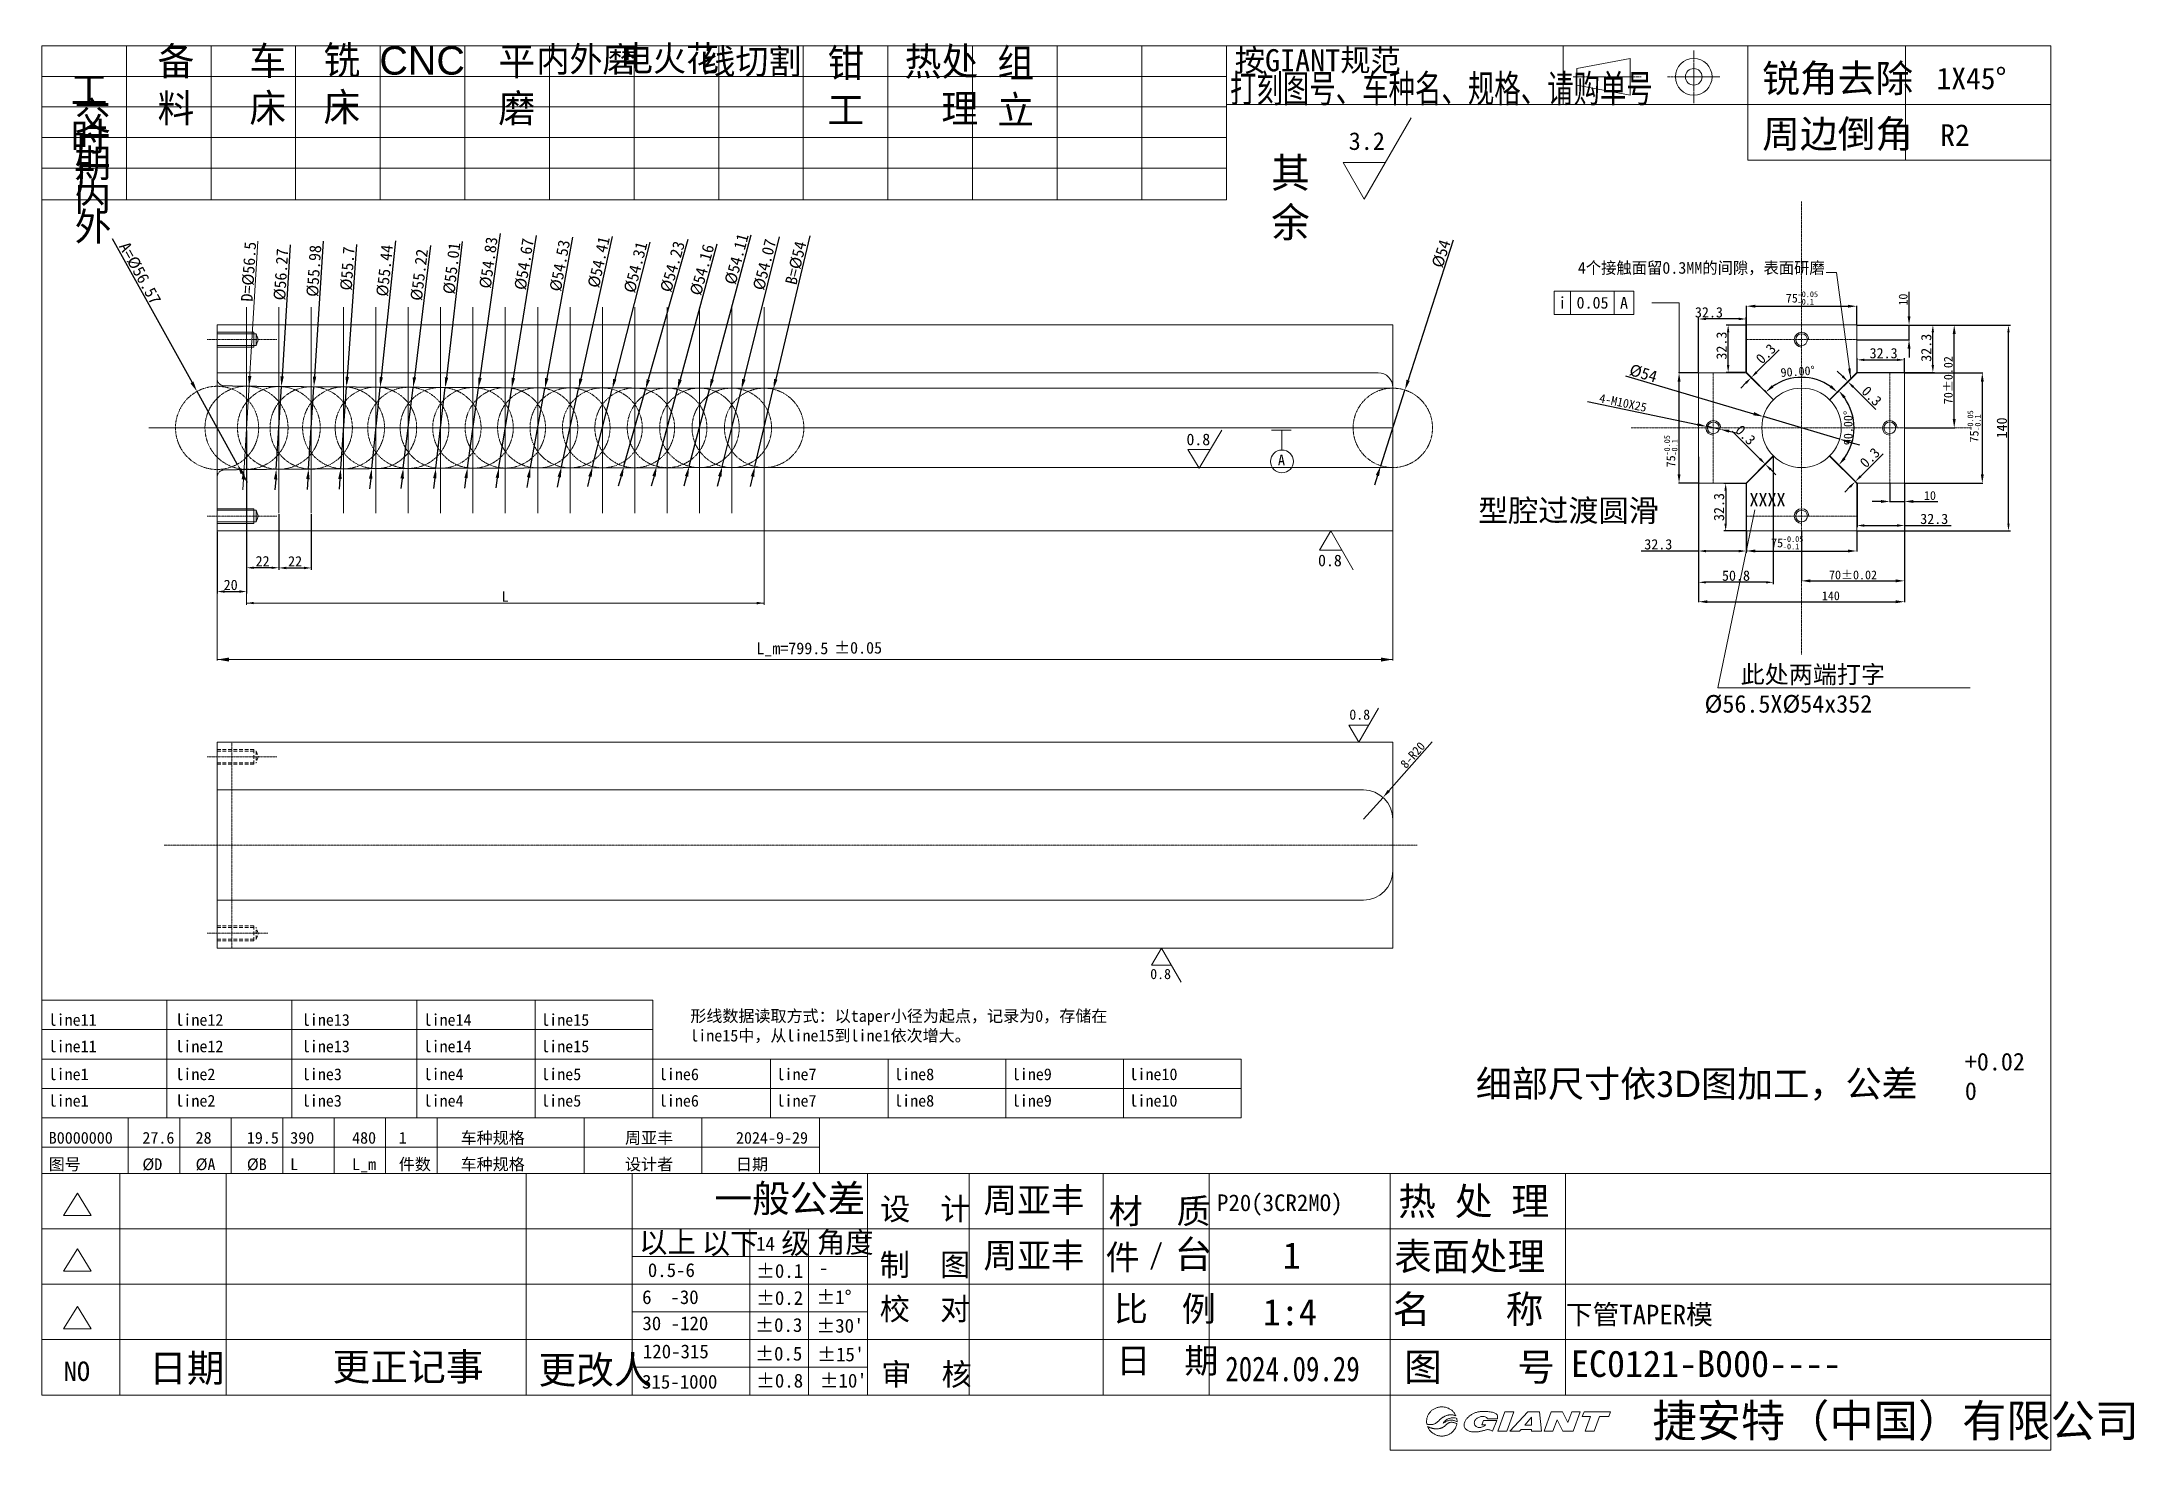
# Model space of a CAD drawing. Header units: inches. Extents: x -4516 to -3093, y -965 to -7.
import ezdxf
from ezdxf.enums import TextEntityAlignment as Align

# ---------------------------------------------------------------- set-up
doc = ezdxf.new("R2010")
doc.units = ezdxf.units.IN
doc.header["$MEASUREMENT"] = 0
for name, pattern in [('CENTER', [2, 1.25, -0.25, 0.25, -0.25]), ('HIDDEN', [0.375, 0.25, -0.125]), ('PHANTOM2', [1.25, 0.625, -0.125, 0.125, -0.125, 0.125, -0.125])]:
    doc.linetypes.add(name, pattern=pattern)
doc.layers.get('0').update_dxf_attribs({"lineweight": 18})
for name, color, linetype, lineweight in [('CEN', 1, 'CENTER', 18), ('CON', 7, 'Continuous', 18), ('DAS', 5, 'HIDDEN', 18), ('DIM', 7, 'Continuous', 18), ('PHA', 4, 'PHANTOM2', 18)]:
    doc.layers.add(name, color=color, linetype=linetype, lineweight=lineweight)
doc.styles.add('ACISOTS', font='')
doc.styles.add('HZ', font='')
doc.styles.add('USER1', font='')
doc.styles.get('ACISOTS').set_extended_font_data('宋体')
doc.styles.get('HZ').set_extended_font_data('宋体')
doc.styles.get('USER1').set_extended_font_data('宋体')
doc.dimstyles.new('11', dxfattribs={"dimscale": 2, "dimtxt": 3, "dimasz": 3, "dimexe": 0.18, "dimexo": 0.0625, "dimgap": 0.5, "dimtad": 1, "dimdsep": 46, "dimtxsty": 'Standard', "dimcen": 0.09, "dimdle": 6, "dimadec": 0, "dimazin": 0, "dimtfac": 1, "dimtmove": 0, "dimatfit": 3, "dimfxl": 1, "dimtolj": 1, "dimarcsym": 0})
doc.dimstyles.new('ISO-25', dxfattribs={"dimtxt": 8, "dimasz": 7, "dimexe": 1, "dimexo": 0, "dimgap": 1, "dimtad": 1, "dimdec": 3, "dimdsep": 46, "dimtxsty": 'Standard', "dimcen": 0, "dimdle": 14, "dimazin": 0, "dimtfac": 1, "dimtdec": 3, "dimtmove": 0, "dimatfit": 3, "dimfxl": 1, "dimtolj": 1, "dimarcsym": 0})
doc.dimstyles.new('ISO-25$0', dxfattribs={"dimtxt": 7, "dimasz": 5, "dimexe": 1.25, "dimexo": 0.625, "dimgap": 1, "dimtad": 1, "dimdec": 1, "dimdsep": 46, "dimtxsty": 'Standard', "dimcen": -2.5, "dimdle": 10, "dimadec": 1, "dimazin": 2, "dimtfac": 1, "dimtdec": 1, "dimtmove": 0, "dimatfit": 3, "dimfxl": 1, "dimtolj": 1, "dimarcsym": 0})

msp = doc.modelspace()

# ---------------------------------------------------------------- texts
at = {"layer": 'DIM'}
for s, height, style, p in [('按GIANT规范', 15.05872, 'HZ', (-3704.2999, -27.5493)), ('锐角去除', 18.8234, 'HZ', (-3345.6771, -41.7643)), ('周边倒角', 18.8234, 'HZ', (-3345.6771, -79.5367)), ('line11', 8, 'ACISOTS', (-4510.9083, -676.7019)), ('line12', 8, 'ACISOTS', (-4424.7009, -676.7019)), ('line13', 8, 'ACISOTS', (-4338.7128, -676.7019)), ('line14', 8, 'ACISOTS', (-4255.9333, -676.7019)), ('line15', 8, 'ACISOTS', (-4175.9333, -676.7019)), ('line11', 8, 'ACISOTS', (-4510.9083, -694.7019)), ('line12', 8, 'ACISOTS', (-4424.7009, -694.7019)), ('line13', 8, 'ACISOTS', (-4338.7128, -694.7019)), ('line14', 8, 'ACISOTS', (-4255.9333, -694.7019)), ('line15', 8, 'ACISOTS', (-4175.9333, -694.7019)), ('line1', 8, 'ACISOTS', (-4510.9083, -713.7019)), ('line2', 8, 'ACISOTS', (-4424.7009, -713.7019)), ('line3', 8, 'ACISOTS', (-4338.7128, -713.7019)), ('line4', 8, 'ACISOTS', (-4255.9333, -713.7019)), ('line5', 8, 'ACISOTS', (-4175.9333, -713.7019)), ('line6', 8, 'ACISOTS', (-4095.9333, -713.7019)), ('line7', 8, 'ACISOTS', (-4015.9333, -713.7019)), ('line8', 8, 'ACISOTS', (-3935.9333, -713.7019)), ('line9', 8, 'ACISOTS', (-3855.9333, -713.7019)), ('line10', 8, 'ACISOTS', (-3775.9333, -713.7019)), ('line1', 8, 'ACISOTS', (-4510.9083, -731.7019)), ('line2', 8, 'ACISOTS', (-4424.7009, -731.7019)), ('line3', 8, 'ACISOTS', (-4338.7128, -731.7019)), ('line4', 8, 'ACISOTS', (-4255.9333, -731.7019)), ('line5', 8, 'ACISOTS', (-4175.9333, -731.7019)), ('line6', 8, 'ACISOTS', (-4095.9333, -731.7019)), ('line7', 8, 'ACISOTS', (-4015.9333, -731.7019)), ('line8', 8, 'ACISOTS', (-3935.9333, -731.7019)), ('line9', 8, 'ACISOTS', (-3855.9333, -731.7019)), ('line10', 8, 'ACISOTS', (-3775.9333, -731.7019)), ('B0000000', 8, 'ACISOTS', (-4510.8029, -756.9057)), ('27.6', 8, 'ACISOTS', (-4447.1431, -756.9057)), ('28', 8, 'ACISOTS', (-4410.9667, -756.9057)), ('19.5', 8, 'ACISOTS', (-4376.1009, -756.9057)), ('390', 8, 'ACISOTS', (-4346.6102, -756.9057)), ('480', 8, 'ACISOTS', (-4304.5511, -756.9057)), ('1', 8, 'ACISOTS', (-4272.7869, -756.9057)), ('车种规格', 8, 'ACISOTS', (-4230.7554, -756.9057)), ('周亚丰', 8, 'ACISOTS', (-4118.9359, -756.9057)), ('2024-9-29', 8, 'ACISOTS', (-4043.5032, -756.9057)), ('图号', 8, 'ACISOTS', (-4510.8029, -774.9057)), ('%%CD', 8, 'ACISOTS', (-4447.1431, -774.9057)), ('%%CA', 8, 'ACISOTS', (-4410.9667, -774.9057)), ('%%CB', 8, 'ACISOTS', (-4376.1009, -774.9057)), ('L', 8, 'ACISOTS', (-4346.6102, -774.9057)), ('L_m', 8, 'ACISOTS', (-4304.5511, -774.9057)), ('件数', 8, 'ACISOTS', (-4272.7869, -774.9057)), ('车种规格', 8, 'ACISOTS', (-4230.7554, -774.9057)), ('设计者', 8, 'ACISOTS', (-4118.9359, -774.9057)), ('日期', 8, 'ACISOTS', (-4043.5032, -774.9057)), ('一般公差', 18.8234, 'HZ', (-4058.2159, -803.6707)), ('以上', 14.11755, 'HZ', (-4109.383, -831.0515)), ('以下', 14.11755, 'HZ', (-4066.7097, -831.7618)), ('14', 9.4117, 'USER1', (-4029.8412, -829.6296)), ('级', 14.1175, 'HZ', (-4012.6569, -831.7618)), ('角度', 14.11755, 'HZ', (-3988.4754, -831.0515)), ('件', 16.9411, 'HZ', (-3792.092, -842.63)), ('/', 14.1175, 'USER1', (-3762.581, -839.1644)), ('台', 18.8234, 'HZ', (-3745.2198, -841.5279)), ('表面处理', 18.8234, 'HZ', (-3595.9376, -843.0099)), ('0.5-6', 9.4117, 'USER1', (-4103.4382, -847.5984)), ('%%P0.1', 9.4117, 'USER1', (-4029.8412, -848.1599)), ('-', 9.4117, 'USER1', (-3987.1438, -845.9138)), ('%%P0.2', 9.4117, 'USER1', (-4029.8412, -866.5403)), ('%%P1%%D', 9.4117, 'USER1', (-3988.8292, -865.9408)), ('%%P0.3', 9.4117, 'USER1', (-4030.403, -884.9208)), ("%%P30'", 9.4117, 'USER1', (-3988.8292, -885.4443)), ('120-315', 9.4117, 'USER1', (-4106.809, -902.8896)), ('%%P0.5', 9.4117, 'USER1', (-4030.403, -904.4243)), ("%%P15'", 9.4117, 'USER1', (-3988.2674, -904.9478)), ('NO', 13.17638, 'USER1', (-4500.6351, -918.281)), ('日期', 18.8234, 'HZ', (-4442.6169, -918.9455)), ('更正记事', 18.8234, 'HZ', (-4317.8621, -918.0692)), ('更改人', 18.8234, 'HZ', (-4177.8631, -920.1633)), ('315-1000', 9.4117, 'USER1', (-4107.3708, -923.5161)), ('%%P0.8', 9.4117, 'USER1', (-4029.8412, -922.8047)), ("%%P10'", 9.4117, 'USER1', (-3986.5819, -922.7667)), ('捷安特（中国）有限公司', 22.058672, 'HZ', (-3420.3385, -956.3565))]:
    msp.add_text(s, height=height, dxfattribs=dict(at, style=style)).set_placement(p)
at = {"layer": 'DIM', "style": 'HZ', "width": 0.7}
msp.add_text('打刻图号、车种名、规格、请购单号', height=18.8234, dxfattribs=at).set_placement((-3707.5625, -48.6175))
at = {"layer": 'DIM'}
for s, p in [('1X45%%D', (-3227.097, -39.7183)), ('R2', (-3224.5974, -78.2789))]:
    msp.add_text(s, height=14.73674, dxfattribs=at).set_placement(p)
for s, insert, char_height, width, attachment_point in [('备料', (-4411.8431, -11.0762), 19.20815, 43.094428, 3), ('车床', (-4349.4114, -10.8637), 19.20815, 43.094428, 3), ('铣床', (-4299.0237, -10.2926), 19.20815, 43.094428, 3), ('{\\farial|b0|i0|c134|p2;CNC}', (-4227.8523, -10.5907), 19.208148, 43.094428, 3), ('平磨', (-4180.1239, -10.9764), 19.20815, 43.094428, 3), ('内外磨', (-4111.7673, -10.703), 17.28733, 65.750608, 3), ('电火花', (-4055.0316, -10.1146), 17.28733, 65.750608, 3), ('线切割', (-3998.9172, -12.1727), 17.28733, 65.750608, 3), ('钳工', (-3956.2938, -12.1814), 19.20815, 43.094428, 3), ('热处理', (-3878.8236, -11.2266), 19.20815, 65.481021, 3), ('组立', (-3840.7741, -12.1653), 19.20815, 43.094428, 3), ('工时', (-4470.9077, -30.4584), 19.20815, 43.094428, 3), ('交期', (-4468.4819, -48.3452), 19.20815, 43.094428, 3), ('厂内', (-4468.4282, -71.1079), 19.20815, 43.094428, 3), ('3.2', (-3626.8377, -68.9624), 12.05409, 29.919699, 1), ('其余', (-3679.5417, -86.5409), 20.16856, 44.570949, 1), ('厂外', (-4468.2138, -91.5676), 19.20815, 43.094428, 3), ('4个接触面留0.3MM的间隙，表面研磨', (-3303.1762, -166.3676), 8, 363.798883, 9), ('A', (-3675.0275, -288.3657), 7.2, 8.436, 1), ('XXXX', (-3354.3085, -314.4561), 9, 26.18, 1), ('+0.02\\P0', (-3207.8664, -695.1151), 12, 65.7216, 1)]:
    msp.add_mtext(s, dxfattribs=dict(at, insert=insert, char_height=char_height, width=width, attachment_point=attachment_point))
for s, insert, char_height, width, attachment_point, style in [('   此处两端打字\\P%%C56.5X%%C54x352', (-3384.8449, -431.732), 12, 220.590478, 1, 'HZ'), ('形线数据读取方式：以taper小径为起点，记录为0，存储在line15中，从line15到line1依次增大。', (-4074.5731, -666.0491), 8, 288.462889, 1, 'ACISOTS'), ('{\\H1.948x;细部尺寸依3\\farial|b0|i0|c134|p2;D\\fsimsun|b0|i0|c134|p2;图加工，公差}', (-3540.4088, -707.1592), 9.24, 623.374097, 1, 'HZ'), ('设  计', (-3945.4947, -810.4991), 15.05872, 93.759461, 7, 'HZ'), ('{\\H1.515x;周亚丰}', (-3875.2035, -786.8889), 11.088, 139.829591, 1, 'HZ'), ('材  质', (-3790.0202, -813.0215), 16.94106, 103.491894, 7, 'HZ'), ('热 处 理', (-3593.2066, -807.6096), 18.8234, 157.737989, 7, 'HZ'), ('{\\H1.515x;周亚丰}', (-3875.2035, -824.5357), 11.088, 139.829591, 1, 'HZ'), ('制  图', (-3945.7471, -848.3993), 15.05872, 92.749937, 7, 'HZ'), ('6  -30', (-4107.3017, -866.1287), 9.4117, 58.599663, 7, 'USER1'), ('校  对', (-3945.7471, -878.5169), 15.05872, 94.138032, 7, 'HZ'), ('比  例', (-3786.4968, -879.5528), 16.94106, 100.652611, 7, 'HZ'), ('名    称', (-3596.9837, -880.9371), 18.8234, 157.422513, 7, 'HZ'), ('30 -120', (-4107.1439, -883.9476), 9.4117, 68.458287, 7, 'USER1'), ('日  期', (-3784.7421, -914.8372), 16.94106, 98.94904, 7, 'HZ'), ('审  核', (-3944.7376, -922.9978), 15.05872, 92.118985, 7, 'HZ'), ('图    号', (-3589.188, -920.2559), 18.8234, 153.479063, 7, 'HZ')]:
    msp.add_mtext(s, dxfattribs=dict(at, insert=insert, char_height=char_height, width=width, attachment_point=attachment_point, style=style))
at = {"layer": 'DIM', "style": 'HZ'}
for height, p in [(7.90568, (-3721.0179, -281.8511)), (7.90568, (-3631.5514, -364.1756)), (6.91747, (-3612.2928, -468.5251))]:
    msp.add_attdef('0.8', text='3.2', height=height, dxfattribs=at).set_placement(p, align=Align.RIGHT)
for tag, p, s, height in [('型腔过渡圆滑', (-3538.8421, -333.7806), '王保亚', 15.00637), ('下管TAPER模', (-3479.2223, -879.7739), '', 13.338)]:
    msp.add_attdef(tag, p, s, height=height, dxfattribs=at)
msp.add_attdef('0.8', text='3.2', height=6.91747, rotation=360, dxfattribs=at).set_placement((-3747.691, -644.9525), align=Align.RIGHT)
at = {"layer": 'DIM'}
for tag, p, s, height in [('P20(3CR2MO)', (-3716.3736, -802.8026), '45#', 11.4), ('1', (-3671.6581, -841.9104), '1', 18.0076), ('1:4', (-3685.2271, -880.5102), '1:1', 18.00764), ('EC0121-B000----', (-3475.7303, -915.5547), '', 18.0076)]:
    msp.add_attdef(tag, p, s, height=height, dxfattribs=at)
at = {"layer": 'DIM', "width": 0.8}
msp.add_attdef('2024.09.29', (-3710.7601, -918.4488), '2007.03.03', height=16.8, dxfattribs=at)

# ---------------------------------------------------------------- blocks, each defined once
blk = doc.blocks.new('GIANT')
for p, q in [((230.79, 28.9), (230.78, 28.78)), ((230.78, 28.78), (230.78, 28.67)), ((230.78, 28.67), (230.79, 28.56)), ((230.8, 29.01), (230.79, 28.9)), ((230.79, 28.56), (230.8, 28.45)), ((230.82, 29.12), (230.8, 29.01)), ((230.8, 28.45), (230.82, 28.34)), ((230.84, 29.23), (230.82, 29.12)), ((230.87, 29.33), (230.84, 29.23)), ((230.9, 29.44), (230.87, 29.33)), ((230.94, 29.55), (230.9, 29.44)), ((230.98, 29.65), (230.94, 29.55)), ((231.03, 29.75), (230.98, 29.65)), ((231.09, 29.84), (231.03, 29.75)), ((231.15, 29.94), (231.09, 29.84)), ((231.21, 30.03), (231.15, 29.94)), ((231.28, 30.12), (231.21, 30.03)), ((231.35, 30.2), (231.28, 30.12)), ((231.43, 30.28), (231.35, 30.2)), ((231.51, 30.36), (231.43, 30.28)), ((231.59, 30.43), (231.51, 30.36)), ((231.68, 30.5), (231.59, 30.43)), ((231.77, 30.56), (231.68, 30.5)), ((231.87, 30.62), (231.77, 30.56)), ((231.97, 30.68), (231.87, 30.62)), ((232.07, 30.73), (231.97, 30.68)), ((232.17, 30.77), (232.07, 30.73)), ((232.11, 28.44), (232.18, 28.49)), ((232.27, 30.81), (232.17, 30.77)), ((232.18, 28.49), (232.25, 28.53)), ((232.25, 28.53), (232.31, 28.58)), ((232.38, 30.85), (232.27, 30.81)), ((232.31, 28.58), (232.37, 28.63)), ((232.37, 28.63), (232.44, 28.69)), ((232.49, 30.88), (232.38, 30.85)), ((232.44, 28.69), (232.5, 28.74)), ((232.6, 30.91), (232.49, 30.88)), ((232.5, 28.74), (232.56, 28.8)), ((232.56, 28.8), (232.62, 28.86)), ((232.72, 30.93), (232.6, 30.91)), ((232.62, 28.86), (232.68, 28.91)), ((232.68, 28.91), (232.74, 28.97)), ((232.83, 30.94), (232.72, 30.93)), ((232.74, 28.97), (232.8, 29.03)), ((232.8, 29.03), (232.86, 29.08)), ((232.95, 30.95), (232.83, 30.94)), ((232.86, 29.08), (232.92, 29.13)), ((232.92, 29.13), (232.98, 29.19)), ((233.07, 30.96), (232.95, 30.95)), ((232.98, 29.19), (233.05, 29.24)), ((233.05, 29.24), (233.11, 29.29)), ((233.18, 30.95), (233.07, 30.96)), ((233.11, 29.29), (233.18, 29.33)), ((233.3, 30.95), (233.18, 30.95)), ((233.18, 29.33), (233.25, 29.38)), ((233.25, 29.38), (233.32, 29.42)), ((233.28, 28.48), (233.35, 28.58)), ((233.38, 28.54), (233.28, 28.48)), ((233.42, 30.93), (233.3, 30.95)), ((233.32, 29.42), (233.39, 29.46)), ((233.35, 28.58), (233.43, 28.68)), ((233.48, 28.6), (233.38, 28.54)), ((233.39, 29.46), (233.46, 29.5)), ((233.53, 30.91), (233.42, 30.93)), ((233.43, 28.68), (233.51, 28.77)), ((233.46, 29.5), (233.54, 29.54)), ((233.59, 28.66), (233.48, 28.6)), ((233.51, 28.77), (233.61, 28.86)), ((233.65, 30.89), (233.53, 30.91)), ((233.54, 29.54), (233.61, 29.57)), ((233.69, 28.72), (233.59, 28.66)), ((233.61, 29.57), (233.69, 29.6)), ((233.61, 28.86), (233.7, 28.93)), ((233.76, 30.86), (233.65, 30.89)), ((233.69, 29.6), (233.77, 29.63)), ((233.8, 28.77), (233.69, 28.72)), ((233.7, 28.93), (233.8, 29.01)), ((233.87, 30.82), (233.76, 30.86)), ((233.77, 29.63), (233.84, 29.66)), ((233.8, 29.01), (233.91, 29.07)), ((233.91, 28.82), (233.8, 28.77)), ((233.84, 29.66), (233.92, 29.68)), ((233.98, 30.78), (233.87, 30.82)), ((233.91, 29.07), (234.02, 29.13)), ((234.02, 28.86), (233.91, 28.82)), ((233.92, 29.68), (234, 29.7)), ((234.04, 28.48), (233.97, 28.43)), ((234.09, 30.74), (233.98, 30.78)), ((234, 29.7), (234.08, 29.72)), ((234.02, 29.13), (234.13, 29.18)), ((234.13, 28.9), (234.02, 28.86)), ((234.11, 28.52), (234.04, 28.48)), ((234.08, 29.72), (234.16, 29.73)), ((234.19, 30.68), (234.09, 30.74)), ((234.18, 28.56), (234.11, 28.52)), ((234.13, 29.18), (234.25, 29.22)), ((234.25, 28.92), (234.13, 28.9)), ((234.16, 29.73), (234.25, 29.74)), ((234.26, 28.58), (234.18, 28.56)), ((234.29, 30.63), (234.19, 30.68)), ((234.25, 29.74), (234.33, 29.75)), ((234.25, 29.22), (234.37, 29.25)), ((234.37, 28.94), (234.25, 28.92)), ((234.34, 28.61), (234.26, 28.58)), ((234.39, 30.57), (234.29, 30.63)), ((234.33, 29.75), (234.41, 29.75)), ((234.42, 28.62), (234.34, 28.61)), ((234.37, 29.25), (234.49, 29.28)), ((234.49, 28.95), (234.37, 28.94)), ((234.49, 30.5), (234.39, 30.57)), ((234.41, 29.75), (234.49, 29.75)), ((234.5, 28.62), (234.42, 28.62)), ((234.58, 30.43), (234.49, 30.5)), ((234.49, 29.75), (234.58, 29.75)), ((234.49, 29.28), (234.62, 29.3)), ((234.61, 28.94), (234.49, 28.95)), ((234.58, 28.62), (234.5, 28.62)), ((234.67, 30.35), (234.58, 30.43)), ((234.58, 29.75), (234.66, 29.74)), ((234.66, 28.62), (234.58, 28.62)), ((234.72, 28.93), (234.61, 28.94)), ((234.62, 29.3), (234.74, 29.31)), ((234.66, 29.74), (234.74, 29.73)), ((234.74, 28.61), (234.66, 28.62)), ((234.75, 30.27), (234.67, 30.35)), ((234.84, 28.91), (234.72, 28.93)), ((234.74, 29.73), (234.82, 29.72)), ((234.74, 29.31), (234.86, 29.31)), ((234.82, 28.59), (234.74, 28.61)), ((234.83, 30.18), (234.75, 30.27)), ((234.82, 29.72), (234.9, 29.7)), ((234.9, 28.57), (234.82, 28.59)), ((234.91, 30.1), (234.83, 30.18)), ((234.96, 28.88), (234.84, 28.91)), ((234.86, 29.31), (234.99, 29.3)), ((234.9, 29.7), (234.98, 29.68)), ((234.98, 28.55), (234.9, 28.57)), ((234.98, 30), (234.91, 30.1)), ((235.07, 28.84), (234.96, 28.88)), ((235.05, 29.91), (234.98, 30)), ((234.98, 29.68), (235.06, 29.65)), ((235.06, 28.53), (234.98, 28.55)), ((234.99, 29.3), (235.11, 29.28)), ((235.11, 29.81), (235.05, 29.91)), ((235.06, 29.65), (235.13, 29.63)), ((235.13, 28.5), (235.06, 28.53)), ((235.18, 28.8), (235.07, 28.84)), ((235.16, 29.7), (235.11, 29.81)), ((235.11, 29.28), (235.23, 29.24)), ((235.13, 29.63), (235.21, 29.6)), ((235.21, 28.47), (235.13, 28.5)), ((235.21, 29.6), (235.16, 29.7)), ((235.29, 28.74), (235.18, 28.8)), ((235.28, 28.44), (235.21, 28.47)), ((235.23, 29.24), (235.34, 29.19)), ((235.39, 28.67), (235.29, 28.74)), ((235.34, 29.19), (235.36, 29.09)), ((235.36, 29.09), (235.37, 28.98)), ((235.37, 28.98), (235.38, 28.88)), ((235.38, 28.88), (235.39, 28.78)), ((235.39, 28.78), (235.39, 28.67)), ((236.46, 28.45), (236.44, 28.33)), ((236.5, 28.56), (236.46, 28.45)), ((236.54, 28.67), (236.5, 28.56)), ((236.59, 28.78), (236.54, 28.67)), ((236.64, 28.88), (236.59, 28.78)), ((236.7, 28.98), (236.64, 28.88)), ((236.77, 29.08), (236.7, 28.98)), ((236.85, 29.17), (236.77, 29.08)), ((236.92, 29.26), (236.85, 29.17)), ((237, 29.34), (236.92, 29.26)), ((237.09, 29.42), (237, 29.34)), ((237.18, 29.5), (237.09, 29.42)), ((237.27, 29.58), (237.18, 29.5)), ((237.36, 29.65), (237.27, 29.58)), ((237.46, 29.71), (237.36, 29.65)), ((237.56, 29.78), (237.46, 29.71)), ((237.66, 29.84), (237.56, 29.78)), ((237.76, 29.89), (237.66, 29.84)), ((237.87, 29.95), (237.76, 29.89)), ((237.97, 30), (237.87, 29.95)), ((238.08, 30.04), (237.97, 30)), ((237.99, 28.53), (238, 28.65)), ((238, 28.41), (237.99, 28.53)), ((238, 28.65), (238.04, 28.77)), ((238.04, 28.77), (238.09, 28.89)), ((238.19, 30.08), (238.08, 30.04)), ((238.09, 28.89), (238.15, 28.99)), ((238.15, 28.99), (238.23, 29.09)), ((238.3, 30.12), (238.19, 30.08)), ((238.23, 29.09), (238.32, 29.17)), ((238.42, 30.15), (238.3, 30.12)), ((238.32, 29.17), (238.42, 29.25)), ((238.53, 30.18), (238.42, 30.15)), ((238.42, 29.25), (238.52, 29.32)), ((238.52, 29.32), (238.64, 29.37)), ((238.65, 30.2), (238.53, 30.18)), ((238.64, 29.37), (238.75, 29.42)), ((238.76, 30.22), (238.65, 30.2)), ((238.75, 29.42), (238.87, 29.46)), ((238.88, 30.24), (238.76, 30.22)), ((238.87, 29.46), (238.99, 29.48)), ((238.99, 30.25), (238.88, 30.24)), ((239.11, 30.26), (238.99, 30.25)), ((238.99, 29.48), (239.11, 29.5)), ((239.23, 30.27), (239.11, 30.26)), ((239.11, 29.5), (239.24, 29.51)), ((239.4, 28.87), (239.12, 28.24)), ((239.35, 30.27), (239.23, 30.27)), ((239.24, 29.51), (239.36, 29.51)), ((239.46, 30.27), (239.35, 30.27)), ((239.36, 29.51), (239.49, 29.49)), ((241.41, 28.87), (239.4, 28.87)), ((239.58, 30.27), (239.46, 30.27)), ((239.49, 29.49), (239.61, 29.46)), ((239.7, 30.26), (239.58, 30.27)), ((239.61, 29.46), (239.72, 29.42)), ((239.82, 30.25), (239.7, 30.26)), ((239.72, 29.42), (239.83, 29.36)), ((239.93, 30.25), (239.82, 30.25)), ((239.83, 29.36), (239.92, 29.27)), ((239.92, 29.27), (239.97, 29.16)), ((240.05, 30.23), (239.93, 30.25)), ((239.97, 29.16), (241.47, 29.16)), ((240.17, 30.22), (240.05, 30.23)), ((240.28, 30.21), (240.17, 30.22)), ((240.4, 30.19), (240.28, 30.21)), ((240.52, 30.17), (240.4, 30.19)), ((240.63, 30.15), (240.52, 30.17)), ((240.75, 30.13), (240.63, 30.15)), ((240.86, 30.1), (240.75, 30.13)), ((240.75, 27.29), (241.41, 28.87)), ((240.97, 30.06), (240.86, 30.1)), ((241.08, 30.02), (240.97, 30.06)), ((241.19, 29.97), (241.08, 30.02)), ((241.28, 29.9), (241.19, 29.97)), ((241.37, 29.82), (241.28, 29.9)), ((241.44, 29.73), (241.37, 29.82)), ((241.49, 29.62), (241.44, 29.73)), ((241.47, 29.16), (241.5, 29.27)), ((241.51, 29.51), (241.49, 29.62)), ((241.5, 29.27), (241.51, 29.39)), ((241.51, 29.39), (241.51, 29.51)), ((242.59, 30.21), (241.52, 27.29)), ((243.97, 30.21), (242.59, 30.21)), ((242.89, 27.29), (243.97, 30.21)), ((246.06, 30.21), (243.34, 27.29)), ((245.61, 28.21), (246.64, 29.42)), ((247.83, 30.21), (246.06, 30.21)), ((246.64, 29.42), (246.64, 28.21)), ((248.13, 27.29), (247.83, 30.21)), ((248.52, 27.29), (249.6, 30.21)), ((249.6, 30.21), (251.31, 30.21)), ((250.49, 29.01), (249.85, 27.29)), ((251.35, 27.29), (250.49, 29.01)), ((251.31, 30.21), (252.1, 28.61)), ((252.1, 28.61), (252.7, 30.21)), ((252.7, 30.21), (253.99, 30.21)), ((253.99, 30.21), (252.92, 27.29)), ((254.56, 30.21), (254.3, 29.5)), ((254.3, 29.5), (255.52, 29.5)), ((258.57, 30.21), (254.56, 30.21)), ((255.52, 29.5), (254.71, 27.29)), ((256.09, 27.29), (256.91, 29.5)), ((256.91, 29.5), (258.31, 29.5)), ((258.31, 29.5), (258.57, 30.21)), ((230.82, 28.34), (230.9, 28.32)), ((230.9, 28.32), (230.98, 28.31)), ((231.01, 27.94), (230.93, 27.97)), ((230.93, 27.97), (230.97, 27.88)), ((230.97, 27.88), (231.01, 27.79)), ((230.98, 28.31), (231.07, 28.3)), ((231.08, 27.91), (231.01, 27.94)), ((231.01, 27.79), (231.06, 27.7)), ((231.06, 27.7), (231.11, 27.61)), ((231.07, 28.3), (231.15, 28.29)), ((231.15, 27.88), (231.08, 27.91)), ((231.11, 27.61), (231.17, 27.53)), ((231.15, 28.29), (231.23, 28.28)), ((231.23, 27.85), (231.15, 27.88)), ((231.17, 27.53), (231.23, 27.45)), ((231.23, 28.28), (231.31, 28.28)), ((231.3, 27.81), (231.23, 27.85)), ((231.23, 27.45), (231.29, 27.37)), ((231.29, 27.37), (231.36, 27.29)), ((231.38, 27.79), (231.3, 27.81)), ((231.31, 28.28), (231.39, 28.28)), ((231.36, 27.29), (231.43, 27.22)), ((231.46, 27.76), (231.38, 27.79)), ((231.39, 28.28), (231.48, 28.28)), ((231.43, 27.22), (231.5, 27.15)), ((231.53, 27.73), (231.46, 27.76)), ((231.48, 28.28), (231.56, 28.28)), ((231.5, 27.15), (231.57, 27.09)), ((231.61, 27.71), (231.53, 27.73)), ((231.56, 28.28), (231.64, 28.29)), ((231.57, 27.09), (231.65, 27.02)), ((231.69, 27.69), (231.61, 27.71)), ((231.64, 28.29), (231.72, 28.31)), ((231.65, 27.02), (231.73, 26.96)), ((231.77, 27.67), (231.69, 27.69)), ((231.72, 28.31), (231.8, 28.32)), ((231.73, 26.96), (231.82, 26.91)), ((231.85, 27.66), (231.77, 27.67)), ((231.8, 28.32), (231.88, 28.35)), ((231.82, 26.91), (231.9, 26.86)), ((231.93, 27.65), (231.85, 27.66)), ((231.88, 28.35), (231.96, 28.37)), ((231.9, 26.86), (231.99, 26.81)), ((232.01, 27.64), (231.93, 27.65)), ((231.96, 28.37), (232.03, 28.41)), ((231.99, 26.81), (232.08, 26.76)), ((232.09, 27.63), (232.01, 27.64)), ((232.03, 28.41), (232.11, 28.44)), ((232.08, 26.76), (232.18, 26.72)), ((232.18, 27.63), (232.09, 27.63)), ((232.26, 27.62), (232.18, 27.63)), ((232.18, 26.72), (232.27, 26.69)), ((232.34, 27.62), (232.26, 27.62)), ((232.27, 26.69), (232.37, 26.65)), ((232.42, 27.63), (232.34, 27.62)), ((232.37, 26.65), (232.46, 26.63)), ((232.5, 27.64), (232.42, 27.63)), ((232.46, 26.63), (232.56, 26.6)), ((232.58, 27.64), (232.5, 27.64)), ((232.56, 26.6), (232.66, 26.58)), ((232.66, 27.66), (232.58, 27.64)), ((232.74, 27.67), (232.66, 27.66)), ((232.66, 26.58), (232.76, 26.57)), ((232.82, 27.69), (232.74, 27.67)), ((232.76, 26.57), (232.86, 26.55)), ((232.9, 27.72), (232.82, 27.69)), ((232.86, 26.55), (232.96, 26.55)), ((232.98, 27.74), (232.9, 27.72)), ((232.96, 26.55), (233.06, 26.54)), ((233.05, 27.77), (232.98, 27.74)), ((233.13, 27.8), (233.05, 27.77)), ((233.06, 26.54), (233.16, 26.54)), ((233.2, 27.84), (233.13, 27.8)), ((233.16, 26.54), (233.26, 26.55)), ((233.27, 27.88), (233.2, 27.84)), ((233.26, 26.55), (233.36, 26.56)), ((233.34, 27.92), (233.27, 27.88)), ((233.41, 27.97), (233.34, 27.92)), ((233.36, 26.56), (233.46, 26.57)), ((233.47, 28.01), (233.41, 27.97)), ((233.46, 26.57), (233.56, 26.59)), ((233.54, 28.06), (233.47, 28.01)), ((233.6, 28.12), (233.54, 28.06)), ((233.56, 26.59), (233.66, 26.61)), ((233.66, 28.17), (233.6, 28.12)), ((233.72, 28.22), (233.66, 28.17)), ((233.66, 26.61), (233.76, 26.64)), ((233.78, 28.28), (233.72, 28.22)), ((233.76, 26.64), (233.85, 26.67)), ((233.85, 28.33), (233.78, 28.28)), ((233.91, 28.38), (233.85, 28.33)), ((233.85, 26.67), (233.95, 26.7)), ((233.97, 28.43), (233.91, 28.38)), ((233.95, 26.7), (234.04, 26.74)), ((234.04, 26.74), (234.13, 26.78)), ((234.13, 26.78), (234.22, 26.83)), ((234.22, 26.83), (234.31, 26.88)), ((234.31, 26.88), (234.39, 26.93)), ((234.39, 26.93), (234.48, 26.99)), ((234.48, 26.99), (234.56, 27.05)), ((234.56, 27.05), (234.63, 27.12)), ((234.63, 27.12), (234.71, 27.19)), ((234.71, 27.19), (234.78, 27.26)), ((234.78, 27.26), (234.85, 27.33)), ((234.85, 27.33), (234.91, 27.41)), ((234.91, 27.41), (234.97, 27.49)), ((234.97, 27.49), (235.03, 27.57)), ((235.03, 27.57), (235.08, 27.66)), ((235.08, 27.66), (235.13, 27.74)), ((235.13, 27.74), (235.18, 27.83)), ((235.18, 27.83), (235.22, 27.93)), ((235.22, 27.93), (235.26, 28.02)), ((235.26, 28.02), (235.29, 28.12)), ((235.36, 28.41), (235.28, 28.44)), ((235.29, 28.12), (235.32, 28.21)), ((235.32, 28.21), (235.34, 28.31)), ((235.34, 28.31), (235.36, 28.41)), ((236.44, 28.33), (236.44, 28.22)), ((236.44, 28.22), (236.44, 28.1)), ((236.44, 28.1), (236.46, 27.98)), ((236.46, 27.98), (236.5, 27.87)), ((236.5, 27.87), (236.56, 27.77)), ((236.56, 27.77), (236.62, 27.67)), ((236.62, 27.67), (236.7, 27.58)), ((236.7, 27.58), (236.79, 27.51)), ((236.79, 27.51), (236.89, 27.44)), ((236.89, 27.44), (236.99, 27.38)), ((236.99, 27.38), (237.09, 27.33)), ((237.09, 27.33), (237.2, 27.29)), ((237.2, 27.29), (237.32, 27.25)), ((237.32, 27.25), (237.43, 27.22)), ((237.43, 27.22), (237.54, 27.2)), ((237.54, 27.2), (237.66, 27.18)), ((237.66, 27.18), (237.78, 27.17)), ((237.78, 27.17), (237.89, 27.16)), ((237.89, 27.16), (238.01, 27.16)), ((238.03, 28.29), (238, 28.41)), ((238.01, 27.16), (238.13, 27.16)), ((238.08, 28.17), (238.03, 28.29)), ((238.16, 28.07), (238.08, 28.17)), ((238.13, 27.16), (238.25, 27.16)), ((238.25, 27.99), (238.16, 28.07)), ((238.35, 27.92), (238.25, 27.99)), ((238.25, 27.16), (238.36, 27.17)), ((238.47, 27.88), (238.35, 27.92)), ((238.36, 27.17), (238.48, 27.18)), ((238.59, 27.85), (238.47, 27.88)), ((238.48, 27.18), (238.6, 27.2)), ((238.71, 27.83), (238.59, 27.85)), ((238.6, 27.2), (238.71, 27.21)), ((238.84, 27.84), (238.71, 27.83)), ((238.71, 27.21), (238.83, 27.23)), ((238.83, 27.23), (238.94, 27.26)), ((238.96, 27.86), (238.84, 27.84)), ((238.94, 27.26), (239.06, 27.28)), ((239.08, 27.89), (238.96, 27.86)), ((239.06, 27.28), (239.17, 27.31)), ((239.2, 27.93), (239.08, 27.89)), ((239.12, 28.24), (239.73, 28.24)), ((239.17, 27.31), (239.29, 27.34)), ((239.31, 27.97), (239.2, 27.93)), ((239.29, 27.34), (239.4, 27.37)), ((239.42, 28.03), (239.31, 27.97)), ((239.4, 27.37), (239.51, 27.4)), ((239.53, 28.1), (239.42, 28.03)), ((239.51, 27.4), (239.63, 27.44)), ((239.63, 28.17), (239.53, 28.1)), ((239.73, 28.24), (239.63, 28.17)), ((239.63, 27.44), (239.74, 27.47)), ((239.74, 27.47), (239.85, 27.49)), ((239.85, 27.49), (239.97, 27.51)), ((239.97, 27.51), (240.09, 27.51)), ((240.09, 27.51), (240.2, 27.5)), ((240.2, 27.5), (240.32, 27.47)), ((240.32, 27.47), (240.43, 27.44)), ((240.43, 27.44), (240.54, 27.39)), ((240.54, 27.39), (240.64, 27.34)), ((240.64, 27.34), (240.75, 27.29)), ((241.52, 27.29), (242.89, 27.29)), ((243.34, 27.29), (244.83, 27.29)), ((244.83, 27.29), (245.04, 27.54)), ((245.04, 27.54), (246.64, 27.54)), ((246.64, 28.21), (245.61, 28.21)), ((246.64, 27.54), (246.64, 27.29)), ((246.64, 27.29), (248.13, 27.29)), ((249.85, 27.29), (248.52, 27.29)), ((252.92, 27.29), (251.35, 27.29)), ((254.71, 27.29), (256.09, 27.29))]:
    blk.add_line(p, q)
blk = doc.blocks.new('*X4')
at = {"layer": 'DIM', "color": 0, "char_height": 8, "attachment_point": 1}
for s, insert, width in [('L_m=799.5', (-4029.7, -444.3), 338.95), ('%%P0.05', (-3976.8, -443.9), 137.296)]:
    blk.add_mtext(s, dxfattribs=dict(at, insert=insert, width=width))
blk = doc.blocks.new('*X3')
at = {"layer": 'DIM', "linetype": 'Continuous'}
for points in [[(-4396.3, -427.6), (-4388.3, -426.3), (-4388.3, -429)], [(-3596.8, -427.6), (-3604.8, -426.3), (-3604.8, -429)]]:
    blk.add_hatch(color=0, dxfattribs=at).paths.add_polyline_path(points, flags=0)
at = {"layer": 'DIM', "color": 0, "linetype": 'Continuous'}
for p, q in [((-3596.8, -273.8), (-3596.8, -428.3)), ((-4396.3, -340.3), (-4396.3, -428.3)), ((-4396.3, -427.6), (-3596.8, -427.6))]:
    blk.add_line(p, q, dxfattribs=at)
at = {"layer": 'DIM', "color": 0}
blk.add_blockref('*X4', (0, 28.3), dxfattribs=at)
blk = doc.blocks.new('*X5')
at = {"layer": 'DIM', "ltscale": 2}
for points in [[(-4391.3, -380.5), (-4391.3, -382.2), (-4396.3, -381.4)], [(-4381.3, -382.2), (-4381.3, -380.5), (-4376.3, -381.4)]]:
    blk.add_hatch(color=0, dxfattribs=at).paths.add_polyline_path(points, flags=0)
at = {"layer": 'DIM', "color": 0, "lineweight": -2}
for p, q in [((-4376.3, -271.9), (-4376.3, -382.6)), ((-4396.3, -340.7), (-4396.3, -382.6)), ((-4391.3, -381.4), (-4381.3, -381.4))]:
    blk.add_line(p, q, dxfattribs=at)
at = {"layer": 'DIM', "color": 0, "ltscale": 2, "insert": (-4387.1, -376.9), "char_height": 7, "width": 17.989, "attachment_point": 5}
blk.add_mtext('20', dxfattribs=at)
blk = doc.blocks.new('*X6')
at = {"layer": 'DIM', "ltscale": 2}
for points in [[(-3312.9, -373.1), (-3312.9, -375.1), (-3318.9, -374.1)], [(-3254.9, -375.1), (-3254.9, -373.1), (-3248.9, -374.1)]]:
    blk.add_hatch(color=0, dxfattribs=at).paths.add_polyline_path(points, flags=0)
at = {"layer": 'DIM', "color": 0, "lineweight": -2}
for p, q in [((-3248.9, -307.8), (-3248.9, -374.4)), ((-3318.9, -340.2), (-3318.9, -374.4)), ((-3312.9, -374.1), (-3254.9, -374.1))]:
    blk.add_line(p, q, dxfattribs=at)
at = {"layer": 'DIM', "color": 0, "ltscale": 2, "insert": (-3283.9, -370.1), "char_height": 6, "width": 66.503, "attachment_point": 5}
blk.add_mtext('70%%P0.02', dxfattribs=at)
blk = doc.blocks.new('*X7')
at = {"layer": 'DIM', "ltscale": 2}
for points in [[(-3382.9, -387.3), (-3382.9, -389.3), (-3388.9, -388.3)], [(-3254.9, -389.3), (-3254.9, -387.3), (-3248.9, -388.3)]]:
    blk.add_hatch(color=0, dxfattribs=at).paths.add_polyline_path(points, flags=0)
at = {"layer": 'DIM', "color": 0, "lineweight": -2}
for p, q in [((-3388.9, -307.7), (-3388.9, -388.6)), ((-3248.9, -307.7), (-3248.9, -388.6)), ((-3382.9, -388.3), (-3254.9, -388.3))]:
    blk.add_line(p, q, dxfattribs=at)
at = {"layer": 'DIM', "color": 0, "ltscale": 2, "insert": (-3299, -384.3), "char_height": 6, "width": 22.927, "attachment_point": 5}
blk.add_mtext('140', dxfattribs=at)
blk = doc.blocks.new('*X8')
at = {"layer": 'DIM', "ltscale": 2}
blk.add_hatch(color=0, dxfattribs=at).paths.add_polyline_path([(-3600.3, -516.2), (-3598.8, -517.6), (-3603.5, -521.4)], flags=0)
at = {"layer": 'DIM', "color": 0, "lineweight": -2}
for p, q in [((-3570, -483.7), (-3599.6, -516.9)), ((-3616.8, -536.3), (-3603.5, -521.4))]:
    blk.add_line(p, q, dxfattribs=at)
at = {"layer": 'DIM', "color": 0, "ltscale": 2, "insert": (-3583.3, -492.6), "char_height": 6, "width": 41.296, "attachment_point": 5, "rotation": 48.3462}
blk.add_mtext('8-R20', dxfattribs=at)
blk = doc.blocks.new('*X9')
at = {"layer": 'DIM', "ltscale": 2}
for points in [[(-3228.8, -205.1), (-3230.5, -205.1), (-3229.6, -200.1)], [(-3230.5, -227.3), (-3228.8, -227.3), (-3229.6, -232.3)]]:
    blk.add_hatch(color=0, dxfattribs=at).paths.add_polyline_path(points, flags=0)
at = {"layer": 'DIM', "color": 0, "lineweight": -2}
for p, q in [((-3280.8, -200.1), (-3228.4, -200.1)), ((-3229.6, -227.3), (-3229.6, -205.1)), ((-3280.8, -232.3), (-3228.4, -232.3))]:
    blk.add_line(p, q, dxfattribs=at)
at = {"layer": 'DIM', "color": 0, "ltscale": 2, "insert": (-3234.1, -215.6), "char_height": 7, "width": 37.62, "attachment_point": 5, "rotation": 90}
blk.add_mtext('32.3', dxfattribs=at)
blk = doc.blocks.new('*X10')
at = {"layer": 'DIM', "ltscale": 2}
for points in [[(-3356.2, -240.1), (-3357.3, -238.9), (-3353.2, -236)], [(-3350.1, -231.6), (-3348.9, -232.8), (-3353, -235.7)]]:
    blk.add_hatch(color=0, dxfattribs=at).paths.add_polyline_path(points, flags=0)
at = {"layer": 'DIM', "color": 0, "lineweight": -2}
for p, q in [((-3349.5, -232.2), (-3334.2, -216.9)), ((-3356.8, -239.5), (-3360.3, -243)), ((-3353.2, -236), (-3353, -235.7)), ((-3352.9, -236.3), (-3352.3, -236.8)), ((-3352.7, -236.1), (-3352.1, -236.6))]:
    blk.add_line(p, q, dxfattribs=at)
at = {"layer": 'DIM', "color": 0, "ltscale": 2, "insert": (-3343.2, -219.6), "char_height": 7, "width": 29.477, "attachment_point": 5, "rotation": 45}
blk.add_mtext('0.3', dxfattribs=at)
blk = doc.blocks.new('*X11')
at = {"layer": 'DIM', "ltscale": 2}
for points in [[(-3383.9, -195.1), (-3383.9, -196.8), (-3388.9, -196)], [(-3361.6, -196.8), (-3361.6, -195.1), (-3356.6, -196)]]:
    blk.add_hatch(color=0, dxfattribs=at).paths.add_polyline_path(points, flags=0)
at = {"layer": 'DIM', "color": 0, "lineweight": -2}
for p, q in [((-3388.9, -231.9), (-3388.9, -194.7)), ((-3361.6, -196), (-3383.9, -196)), ((-3356.6, -231.9), (-3356.6, -194.7))]:
    blk.add_line(p, q, dxfattribs=at)
at = {"layer": 'DIM', "color": 0, "ltscale": 2, "insert": (-3381.9, -191.5), "char_height": 7, "width": 37.62, "attachment_point": 5}
blk.add_mtext('32.3', dxfattribs=at)
blk = doc.blocks.new('*X12')
at = {"layer": 'DIM', "ltscale": 2}
for points in [[(-3368, -205.1), (-3369.7, -205.1), (-3368.8, -200.1)], [(-3369.7, -227.3), (-3368, -227.3), (-3368.8, -232.3)]]:
    blk.add_hatch(color=0, dxfattribs=at).paths.add_polyline_path(points, flags=0)
at = {"layer": 'DIM', "color": 0, "lineweight": -2}
for p, q in [((-3357, -200.1), (-3370.1, -200.1)), ((-3368.8, -227.3), (-3368.8, -205.1)), ((-3357, -232.3), (-3370.1, -232.3))]:
    blk.add_line(p, q, dxfattribs=at)
at = {"layer": 'DIM', "color": 0, "ltscale": 2, "insert": (-3373.3, -214.1), "char_height": 7, "width": 37.62, "attachment_point": 5, "rotation": 90}
blk.add_mtext('32.3', dxfattribs=at)
blk = doc.blocks.new('*X13')
at = {"layer": 'DIM', "ltscale": 2}
for points in [[(-3276.2, -223), (-3276.2, -224.6), (-3281.2, -223.8)], [(-3253.9, -224.6), (-3253.9, -223), (-3248.9, -223.8)]]:
    blk.add_hatch(color=0, dxfattribs=at).paths.add_polyline_path(points, flags=0)
at = {"layer": 'DIM', "color": 0, "lineweight": -2}
for p, q in [((-3281.2, -231.9), (-3281.2, -222.6)), ((-3276.2, -223.8), (-3253.9, -223.8)), ((-3248.9, -231.9), (-3248.9, -222.6))]:
    blk.add_line(p, q, dxfattribs=at)
at = {"layer": 'DIM', "color": 0, "ltscale": 2, "insert": (-3263.1, -219.3), "char_height": 7, "width": 37.62, "attachment_point": 5}
blk.add_mtext('32.3', dxfattribs=at)
blk = doc.blocks.new('*X14')
at = {"layer": 'DIM', "ltscale": 2}
for points in [[(-3339.3, -241.1), (-3338, -242.6), (-3343.2, -245.7)], [(-3299.8, -242.6), (-3298.5, -241.1), (-3294.6, -245.7)]]:
    blk.add_hatch(color=0, dxfattribs=at).paths.add_polyline_path(points, flags=0)
at = {"layer": 'DIM', "color": 0, "lineweight": -2}
for p, q in [((-3344.4, -244.5), (-3343, -246)), ((-3293.4, -244.5), (-3294.8, -246))]:
    blk.add_line(p, q, dxfattribs=at)
blk.add_arc((-3318.9, -270.1), 34.4, 55.0057, 124.9943, dxfattribs=at)
at = {"layer": 'DIM', "color": 0, "ltscale": 2, "insert": (-3321.5, -231.7), "char_height": 6, "width": 49.147, "attachment_point": 5, "rotation": 3.9}
blk.add_mtext('90.00%%D', dxfattribs=at)
blk = doc.blocks.new('*X15')
at = {"layer": 'DIM', "ltscale": 2}
for points in [[(-3214.1, -206.1), (-3216.1, -206.1), (-3215.1, -200.1)], [(-3216.1, -264.1), (-3214.1, -264.1), (-3215.1, -270.1)]]:
    blk.add_hatch(color=0, dxfattribs=at).paths.add_polyline_path(points, flags=0)
at = {"layer": 'DIM', "color": 0, "lineweight": -2}
for p, q in [((-3281.2, -200.1), (-3214.7, -200.1)), ((-3215.1, -264.1), (-3215.1, -206.1)), ((-3248.8, -270.1), (-3214.7, -270.1))]:
    blk.add_line(p, q, dxfattribs=at)
at = {"layer": 'DIM', "color": 0, "ltscale": 2, "insert": (-3219.1, -237.6), "char_height": 6, "width": 66.503, "attachment_point": 5, "rotation": 90}
blk.add_mtext('70%%P0.02', dxfattribs=at)
blk = doc.blocks.new('*X16')
at = {"layer": 'DIM', "ltscale": 2}
for points in [[(-3389.9, -268.8), (-3389.5, -266.8), (-3383.8, -269)], [(-3367.9, -271.3), (-3368.4, -273.3), (-3374, -271.1)]]:
    blk.add_hatch(color=0, dxfattribs=at).paths.add_polyline_path(points, flags=0)
at = {"layer": 'DIM', "color": 0, "lineweight": -2}
for p, q in [((-3464.5, -252.1), (-3389.7, -267.8)), ((-3374, -271.1), (-3383.8, -269)), ((-3368.1, -272.3), (-3362.3, -273.6))]:
    blk.add_line(p, q, dxfattribs=at)
at = {"layer": 'DIM', "color": 0, "ltscale": 2, "insert": (-3440.3, -253), "char_height": 6, "width": 67.994, "attachment_point": 5, "rotation": 348.1255}
blk.add_mtext('4-M10X25', dxfattribs=at)
blk = doc.blocks.new('*X17')
at = {"layer": 'DIM', "ltscale": 2}
for points in [[(-3177.4, -205.1), (-3179, -205.1), (-3178.2, -200.1)], [(-3179, -335.1), (-3177.4, -335.1), (-3178.2, -340.1)]]:
    blk.add_hatch(color=0, dxfattribs=at).paths.add_polyline_path(points, flags=0)
at = {"layer": 'DIM', "color": 0, "lineweight": -2}
for p, q in [((-3280.8, -200.1), (-3176.9, -200.1)), ((-3178.2, -335.1), (-3178.2, -205.1)), ((-3280.8, -340.1), (-3176.9, -340.1))]:
    blk.add_line(p, q, dxfattribs=at)
at = {"layer": 'DIM', "color": 0, "ltscale": 2, "insert": (-3182.7, -270.1), "char_height": 7, "width": 26.749, "attachment_point": 5, "rotation": 90}
blk.add_mtext('140', dxfattribs=at)
blk = doc.blocks.new('*X18')
at = {"layer": 'DIM', "linetype": 'Continuous'}
blk.add_hatch(color=0, dxfattribs=at).paths.add_polyline_path([(16.7, -72.3), (14.9, -65.4), (16.6, -65.2)], flags=0)
at = {"layer": 'DIM', "color": 0, "linetype": 'Continuous'}
for p, q in [((7, 0), (0, 0)), ((16.7, -72.3), (7, 0))]:
    blk.add_line(p, q, dxfattribs=at)
at = {"layer": 'DIM', "color": 0}
blk.add_line((0, 0), (0, 0), dxfattribs=at)
blk = doc.blocks.new('*X19')
at = {"layer": 'DIM', "ltscale": 2}
for points in [[(-3347.8, -291.7), (-3346.6, -290.5), (-3343.7, -294.6)], [(-3339.3, -297.8), (-3340.5, -298.9), (-3343.5, -294.8)]]:
    blk.add_hatch(color=0, dxfattribs=at).paths.add_polyline_path(points, flags=0)
at = {"layer": 'DIM', "color": 0, "lineweight": -2}
for p, q in [((-3347.2, -291.1), (-3366.1, -272.2)), ((-3354.3, -305.3), (-3342.8, -293.7)), ((-3354.1, -305.5), (-3342.6, -293.9)), ((-3343.7, -294.6), (-3343.5, -294.8)), ((-3339.9, -298.4), (-3336.4, -301.9))]:
    blk.add_line(p, q, dxfattribs=at)
at = {"layer": 'DIM', "color": 0, "ltscale": 2, "insert": (-3357, -274.9), "char_height": 7, "width": 29.477, "attachment_point": 5, "rotation": 315}
blk.add_mtext('0.3', dxfattribs=at)
blk = doc.blocks.new('*X20')
at = {"layer": 'DIM', "ltscale": 2}
for points in [[(-3285.4, -310.8), (-3286.6, -309.7), (-3282.5, -306.7)], [(-3279.3, -302.4), (-3278.1, -303.5), (-3282.3, -306.5)]]:
    blk.add_hatch(color=0, dxfattribs=at).paths.add_polyline_path(points, flags=0)
at = {"layer": 'DIM', "color": 0, "lineweight": -2}
for p, q in [((-3278.7, -303), (-3263.4, -287.6)), ((-3286, -310.2), (-3289.5, -313.8)), ((-3282.5, -306.7), (-3282.3, -306.5)), ((-3282.1, -307.1), (-3281.6, -307.6)), ((-3281.9, -306.9), (-3281.4, -307.4))]:
    blk.add_line(p, q, dxfattribs=at)
at = {"layer": 'DIM', "color": 0, "ltscale": 2, "insert": (-3272.5, -290.3), "char_height": 7, "width": 29.477, "attachment_point": 5, "rotation": 45}
blk.add_mtext('0.3', dxfattribs=at)
blk = doc.blocks.new('*X21')
at = {"layer": 'DIM', "ltscale": 2}
for points in [[(-3289, -248.7), (-3290.5, -250), (-3293.6, -244.8)], [(-3290.5, -290.1), (-3289, -291.4), (-3293.6, -295.3)]]:
    blk.add_hatch(color=0, dxfattribs=at).paths.add_polyline_path(points, flags=0)
at = {"layer": 'DIM', "color": 0, "lineweight": -2}
for p, q in [((-3293.4, -244.5), (-3293.9, -245)), ((-3293.4, -295.6), (-3293.9, -295.1))]:
    blk.add_line(p, q, dxfattribs=at)
blk.add_arc((-3318.9, -270.1), 35.7, 324.6331, 35.3669, dxfattribs=at)
at = {"layer": 'DIM', "color": 0, "ltscale": 2, "insert": (-3287.2, -270.1), "char_height": 6, "width": 48.402, "attachment_point": 5, "rotation": 90}
blk.add_mtext('90.00%%D', dxfattribs=at)
blk = doc.blocks.new('*X23')
at = {"layer": 'DIM', "color": 0, "ltscale": 2, "char_height": 6, "attachment_point": 1, "rotation": 90}
for s, insert, width in [('{\\H0.65x;-0.05}', (-3206.1, -300.3), 53.685), ('{\\H0.65x;-0.1}', (-3201, -300.3), 53.685), ('75', (-3204.6, -308.3), 85.864)]:
    blk.add_mtext(s, dxfattribs=dict(at, insert=insert, width=width))
blk = doc.blocks.new('*X22')
at = {"layer": 'DIM', "ltscale": 2}
for points in [[(-3195, -238.6), (-3197, -238.6), (-3196, -232.6)], [(-3197, -301.6), (-3195, -301.6), (-3196, -307.6)]]:
    blk.add_hatch(color=0, dxfattribs=at).paths.add_polyline_path(points, flags=0)
at = {"layer": 'DIM', "color": 0, "lineweight": -2}
for p, q in [((-3248.8, -232.6), (-3195.6, -232.6)), ((-3196, -238.6), (-3196, -301.6)), ((-3248.8, -307.6), (-3195.6, -307.6))]:
    blk.add_line(p, q, dxfattribs=at)
at = {"layer": 'DIM', "color": 0, "ltscale": 2}
blk.add_blockref('*X23', (0, 28.3), dxfattribs=at)
blk = doc.blocks.new('*X25')
at = {"layer": 'DIM', "color": 0, "ltscale": 2, "char_height": 6, "attachment_point": 1, "rotation": 90}
for s, insert, width in [('{\\H0.65x;-0.05}', (-3412.3, -317.2), 53.685), ('{\\H0.65x;-0.1}', (-3407.2, -317.2), 53.685), ('75', (-3410.8, -325.2), 85.864)]:
    blk.add_mtext(s, dxfattribs=dict(at, insert=insert, width=width))
blk = doc.blocks.new('*X24')
at = {"layer": 'DIM', "ltscale": 2}
for points in [[(-3401.2, -238.6), (-3403.2, -238.6), (-3402.2, -232.6)], [(-3403.2, -301.6), (-3401.2, -301.6), (-3402.2, -307.6)]]:
    blk.add_hatch(color=0, dxfattribs=at).paths.add_polyline_path(points, flags=0)
at = {"layer": 'DIM', "color": 0, "lineweight": -2}
for p, q in [((-3389, -232.6), (-3402.6, -232.6)), ((-3402.2, -301.6), (-3402.2, -238.6)), ((-3389, -307.6), (-3402.6, -307.6))]:
    blk.add_line(p, q, dxfattribs=at)
at = {"layer": 'DIM', "color": 0, "ltscale": 2}
blk.add_blockref('*X25', (0, 28.3), dxfattribs=at)
blk = doc.blocks.new('*X26')
at = {"layer": 'DIM', "ltscale": 2}
for points in [[(-3264.9, -321.1), (-3264.9, -319.1), (-3258.9, -320.1)], [(-3242.9, -319.1), (-3242.9, -321.1), (-3248.9, -320.1)]]:
    blk.add_hatch(color=0, dxfattribs=at).paths.add_polyline_path(points, flags=0)
at = {"layer": 'DIM', "color": 0, "lineweight": -2}
for p, q in [((-3258.9, -307.7), (-3258.9, -320.5)), ((-3248.9, -307.7), (-3248.9, -320.5)), ((-3264.9, -320.1), (-3270.9, -320.1)), ((-3258.9, -320.1), (-3248.9, -320.1)), ((-3242.9, -320.1), (-3226.3, -320.1))]:
    blk.add_line(p, q, dxfattribs=at)
at = {"layer": 'DIM', "color": 0, "ltscale": 2, "insert": (-3231.6, -316.1), "char_height": 6, "width": 14.346, "attachment_point": 5}
blk.add_mtext('10', dxfattribs=at)
blk = doc.blocks.new('*X28')
at = {"layer": 'DIM', "color": 0, "ltscale": 2, "char_height": 6, "attachment_point": 1}
for s, insert, width in [('75', (-3339.6, -373.6), 85.864), ('{\\H0.65x;-0.05}', (-3331.6, -372), 53.685), ('{\\H0.65x;-0.1}', (-3331.6, -377.1), 53.685)]:
    blk.add_mtext(s, dxfattribs=dict(at, insert=insert, width=width))
blk = doc.blocks.new('*X27')
at = {"layer": 'DIM', "ltscale": 2}
for points in [[(-3350.4, -352.8), (-3350.4, -354.8), (-3356.4, -353.8)], [(-3287.4, -354.8), (-3287.4, -352.8), (-3281.4, -353.8)]]:
    blk.add_hatch(color=0, dxfattribs=at).paths.add_polyline_path(points, flags=0)
at = {"layer": 'DIM', "color": 0, "lineweight": -2}
for p, q in [((-3356.4, -340.2), (-3356.4, -354.2)), ((-3281.4, -340.2), (-3281.4, -354.2)), ((-3350.4, -353.8), (-3287.4, -353.8))]:
    blk.add_line(p, q, dxfattribs=at)
at = {"layer": 'DIM', "color": 0, "ltscale": 2}
blk.add_blockref('*X28', (0, 28.3), dxfattribs=at)
blk = doc.blocks.new('*X29')
at = {"layer": 'DIM', "ltscale": 2}
for points in [[(-3383.9, -353), (-3383.9, -354.7), (-3388.9, -353.8)], [(-3361.6, -354.7), (-3361.6, -353), (-3356.6, -353.8)]]:
    blk.add_hatch(color=0, dxfattribs=at).paths.add_polyline_path(points, flags=0)
at = {"layer": 'DIM', "color": 0, "lineweight": -2}
for p, q in [((-3388.9, -308.2), (-3388.9, -355.1)), ((-3356.6, -308.2), (-3356.6, -355.1)), ((-3388.9, -353.8), (-3427.9, -353.8)), ((-3361.6, -353.8), (-3383.9, -353.8))]:
    blk.add_line(p, q, dxfattribs=at)
at = {"layer": 'DIM', "color": 0, "ltscale": 2, "insert": (-3416.3, -349.3), "char_height": 7, "width": 37.62, "attachment_point": 5}
blk.add_mtext('32.3', dxfattribs=at)
blk = doc.blocks.new('*X30')
at = {"layer": 'DIM', "ltscale": 2}
for points in [[(-3369.7, -312.8), (-3371.4, -312.8), (-3370.5, -307.8)], [(-3371.4, -335.1), (-3369.7, -335.1), (-3370.5, -340.1)]]:
    blk.add_hatch(color=0, dxfattribs=at).paths.add_polyline_path(points, flags=0)
at = {"layer": 'DIM', "color": 0, "lineweight": -2}
for p, q in [((-3357, -307.8), (-3371.8, -307.8)), ((-3370.5, -312.8), (-3370.5, -335.1)), ((-3357, -340.1), (-3371.8, -340.1))]:
    blk.add_line(p, q, dxfattribs=at)
at = {"layer": 'DIM', "color": 0, "ltscale": 2, "insert": (-3375, -323.9), "char_height": 7, "width": 37.62, "attachment_point": 5, "rotation": 90}
blk.add_mtext('32.3', dxfattribs=at)
blk = doc.blocks.new('*X31')
at = {"layer": 'DIM', "ltscale": 2}
for points in [[(-3276.2, -335.6), (-3276.2, -337.3), (-3281.2, -336.5)], [(-3253.9, -337.3), (-3253.9, -335.6), (-3248.9, -336.5)]]:
    blk.add_hatch(color=0, dxfattribs=at).paths.add_polyline_path(points, flags=0)
at = {"layer": 'DIM', "color": 0, "lineweight": -2}
for p, q in [((-3281.2, -308.2), (-3281.2, -337.7)), ((-3248.9, -308.2), (-3248.9, -337.7)), ((-3276.2, -336.5), (-3253.9, -336.5)), ((-3248.9, -336.5), (-3217.1, -336.5))]:
    blk.add_line(p, q, dxfattribs=at)
at = {"layer": 'DIM', "color": 0, "ltscale": 2, "insert": (-3228.7, -332), "char_height": 7, "width": 37.62, "attachment_point": 5}
blk.add_mtext('32.3', dxfattribs=at)
blk = doc.blocks.new('*X32')
at = {"layer": 'DIM', "ltscale": 2}
for points in [[(-3291.6, -235.5), (-3290.5, -234.3), (-3287.5, -238.5)], [(-3283.2, -241.6), (-3284.4, -242.8), (-3287.3, -238.7)]]:
    blk.add_hatch(color=0, dxfattribs=at).paths.add_polyline_path(points, flags=0)
at = {"layer": 'DIM', "color": 0, "lineweight": -2}
for p, q in [((-3291.1, -234.9), (-3294.6, -231.4)), ((-3287.9, -238.9), (-3288.4, -239.3)), ((-3287.7, -239.1), (-3288.2, -239.5)), ((-3287.5, -238.5), (-3287.3, -238.7)), ((-3283.8, -242.2), (-3268.5, -257.5))]:
    blk.add_line(p, q, dxfattribs=at)
at = {"layer": 'DIM', "color": 0, "ltscale": 2, "insert": (-3271.2, -248.4), "char_height": 7, "width": 29.477, "attachment_point": 5, "rotation": 315}
blk.add_mtext('0.3', dxfattribs=at)
blk = doc.blocks.new('*X33')
at = {"layer": 'DIM', "ltscale": 2}
for points in [[(-3246.8, -194.1), (-3244.8, -194.1), (-3245.8, -200.1)], [(-3244.8, -216.1), (-3246.8, -216.1), (-3245.8, -210.1)]]:
    blk.add_hatch(color=0, dxfattribs=at).paths.add_polyline_path(points, flags=0)
at = {"layer": 'DIM', "color": 0, "lineweight": -2}
for p, q in [((-3245.8, -194.1), (-3245.8, -177.5)), ((-3281.3, -200.1), (-3245.4, -200.1)), ((-3281.3, -210.1), (-3245.4, -210.1)), ((-3245.8, -210.1), (-3245.8, -200.1)), ((-3245.8, -216.1), (-3245.8, -222.1))]:
    blk.add_line(p, q, dxfattribs=at)
at = {"layer": 'DIM', "color": 0, "ltscale": 2, "insert": (-3249.8, -182.8), "char_height": 6, "width": 14.346, "attachment_point": 5, "rotation": 90}
blk.add_mtext('10', dxfattribs=at)
blk = doc.blocks.new('*X35')
at = {"layer": 'DIM', "color": 0, "ltscale": 2, "char_height": 6, "attachment_point": 1}
for s, insert, width in [('75', (-3329.6, -207.1), 85.864), ('{\\H0.65x;-0.05}', (-3321.6, -205.5), 53.685), ('{\\H0.65x;-0.1}', (-3321.6, -210.6), 53.685)]:
    blk.add_mtext(s, dxfattribs=dict(at, insert=insert, width=width))
blk = doc.blocks.new('*X34')
at = {"layer": 'DIM', "ltscale": 2}
for points in [[(-3350.4, -186.3), (-3350.4, -188.3), (-3356.4, -187.3)], [(-3287.4, -188.3), (-3287.4, -186.3), (-3281.4, -187.3)]]:
    blk.add_hatch(color=0, dxfattribs=at).paths.add_polyline_path(points, flags=0)
at = {"layer": 'DIM', "color": 0, "lineweight": -2}
for p, q in [((-3356.4, -199.9), (-3356.4, -187)), ((-3350.4, -187.3), (-3287.4, -187.3)), ((-3281.4, -199.9), (-3281.4, -187))]:
    blk.add_line(p, q, dxfattribs=at)
at = {"layer": 'DIM', "color": 0, "ltscale": 2}
blk.add_blockref('*X35', (0, 28.3), dxfattribs=at)
blk = doc.blocks.new('*X36')
at = {"layer": 'DIM', "color": 0, "linetype": 'Continuous', "lineweight": -2}
for p, q in [((0, 8), (11.3, 8)), ((0, -8), (0, 8)), ((0, 0), (0, 0)), ((0, 0), (0, 0)), ((11.3, 8), (11.3, -8)), ((11.3, 8), (54.3, 8)), ((40.9, 8), (40.9, -8)), ((54.3, 8), (54.3, -8)), ((11.3, -8), (0, -8)), ((11.3, -8), (54.3, -8))]:
    blk.add_line(p, q, dxfattribs=at)
at = {"layer": 'DIM', "color": 0, "char_height": 8, "attachment_point": 5}
for s, insert, width in [('i', (5.7, 0), 11.307), ('A', (47.6, 0), 16)]:
    blk.add_mtext(s, dxfattribs=dict(at, insert=insert, width=width))
at = {"layer": 'DIM', "color": 0, "lineweight": -2, "insert": (15.3, 0), "char_height": 8, "width": 43.263, "attachment_point": 4}
blk.add_mtext('0.05', dxfattribs=at)
blk = doc.blocks.new('*X37')
at = {"layer": 'CON', "linetype": 'Continuous', "ltscale": 2}
for points in [[(-4374.6, -241.8), (-4373, -234.9), (-4375.3, -234.7)], [(-4378.1, -298.2), (-4377.3, -305.2), (-4379.7, -305.1)]]:
    blk.add_hatch(color=0, dxfattribs=at).paths.add_polyline_path(points, flags=0)
at = {"layer": 'CON', "color": 0, "linetype": 'Continuous', "ltscale": 2}
blk.add_line((-4368.6, -143.1), (-4378.9, -312.2), dxfattribs=at)
at = {"layer": 'CON', "color": 0, "ltscale": 2, "insert": (-4374.8, -163.8), "char_height": 8, "width": 84.022, "attachment_point": 5, "rotation": 86.4883}
blk.add_mtext('D=%%C56.5', dxfattribs=at)
blk = doc.blocks.new('*X38')
at = {"layer": 'CON', "ltscale": 2}
for points in [[(-4353.3, -234.9), (-4351, -235.1), (-4352.6, -242)], [(-4355.4, -305.2), (-4357.7, -305), (-4356.1, -298.1)]]:
    blk.add_hatch(color=0, dxfattribs=at).paths.add_polyline_path(points, flags=0)
at = {"layer": 'CON', "color": 0, "lineweight": -2, "ltscale": 2}
for p, q in [((-4346.6, -145.5), (-4352.1, -235)), ((-4356.1, -298.1), (-4352.6, -242)), ((-4356.5, -305.1), (-4357, -312.1))]:
    blk.add_line(p, q, dxfattribs=at)
at = {"layer": 'CON', "color": 0, "ltscale": 2, "insert": (-4352.8, -165.7), "char_height": 8, "width": 69.899, "attachment_point": 5, "rotation": 86.4247}
blk.add_mtext('%%C56.27', dxfattribs=at)
blk = doc.blocks.new('*X39')
at = {"layer": 'CON', "ltscale": 2}
for points in [[(-4331.2, -235.1), (-4328.9, -235.2), (-4330.5, -242.1)], [(-4333.4, -305), (-4335.8, -304.9), (-4334.2, -298)]]:
    blk.add_hatch(color=0, dxfattribs=at).paths.add_polyline_path(points, flags=0)
at = {"layer": 'CON', "color": 0, "lineweight": -2, "ltscale": 2}
for p, q in [((-4324.1, -143), (-4330.1, -235.1)), ((-4334.2, -298), (-4330.5, -242.1)), ((-4334.6, -305), (-4335.1, -312))]:
    blk.add_line(p, q, dxfattribs=at)
at = {"layer": 'CON', "color": 0, "ltscale": 2, "insert": (-4330.4, -163.3), "char_height": 8, "width": 69.899, "attachment_point": 5, "rotation": 86.2792}
blk.add_mtext('%%C55.98', dxfattribs=at)
blk = doc.blocks.new('*X40')
at = {"layer": 'CON', "ltscale": 2}
for points in [[(-4309, -235.2), (-4306.7, -235.4), (-4308.4, -242.3)], [(-4311.6, -304.9), (-4314, -304.7), (-4312.3, -297.8)]]:
    blk.add_hatch(color=0, dxfattribs=at).paths.add_polyline_path(points, flags=0)
at = {"layer": 'CON', "color": 0, "lineweight": -2, "ltscale": 2}
for p, q in [((-4301.5, -145.3), (-4307.9, -235.3)), ((-4312.3, -297.8), (-4308.4, -242.3)), ((-4312.8, -304.8), (-4313.3, -311.8))]:
    blk.add_line(p, q, dxfattribs=at)
at = {"layer": 'CON', "color": 0, "ltscale": 2, "insert": (-4307.6, -161.7), "char_height": 8, "width": 58.458, "attachment_point": 5, "rotation": 85.9312}
blk.add_mtext('%%C55.7', dxfattribs=at)
blk = doc.blocks.new('*X41')
at = {"layer": 'CON', "ltscale": 2}
for points in [[(-4285.9, -235.4), (-4283.6, -235.6), (-4285.5, -242.5)], [(-4290.8, -304.7), (-4293.1, -304.5), (-4291.2, -297.6)]]:
    blk.add_hatch(color=0, dxfattribs=at).paths.add_polyline_path(points, flags=0)
at = {"layer": 'CON', "color": 0, "lineweight": -2, "ltscale": 2}
for p, q in [((-4275.1, -142.9), (-4284.8, -235.5)), ((-4291.2, -297.6), (-4285.5, -242.5)), ((-4291.9, -304.6), (-4292.6, -311.5))]:
    blk.add_line(p, q, dxfattribs=at)
at = {"layer": 'CON', "color": 0, "ltscale": 2, "insert": (-4282.3, -163.1), "char_height": 8, "width": 70.436, "attachment_point": 5, "rotation": 84.0766}
blk.add_mtext('%%C55.44', dxfattribs=at)
blk = doc.blocks.new('*X42')
at = {"layer": 'CON', "ltscale": 2}
for points in [[(-4263.3, -235.6), (-4261, -235.8), (-4263, -242.6)], [(-4269.3, -304.6), (-4271.7, -304.3), (-4269.7, -297.5)]]:
    blk.add_hatch(color=0, dxfattribs=at).paths.add_polyline_path(points, flags=0)
at = {"layer": 'CON', "color": 0, "lineweight": -2, "ltscale": 2}
for p, q in [((-4251.3, -146.1), (-4262.2, -235.7)), ((-4269.7, -297.5), (-4263, -242.6)), ((-4270.5, -304.4), (-4271.3, -311.4))]:
    blk.add_line(p, q, dxfattribs=at)
at = {"layer": 'CON', "color": 0, "ltscale": 2, "insert": (-4258.8, -166), "char_height": 8, "width": 69.81, "attachment_point": 5, "rotation": 83.0863}
blk.add_mtext('%%C55.22', dxfattribs=at)
blk = doc.blocks.new('*X43')
at = {"layer": 'CON', "ltscale": 2}
for points in [[(-4241.5, -235.6), (-4239.2, -235.9), (-4241.2, -242.7)], [(-4247.2, -304.5), (-4249.5, -304.2), (-4247.5, -297.4)]]:
    blk.add_hatch(color=0, dxfattribs=at).paths.add_polyline_path(points, flags=0)
at = {"layer": 'CON', "color": 0, "lineweight": -2, "ltscale": 2}
for p, q in [((-4229.6, -143.3), (-4240.4, -235.8)), ((-4247.5, -297.4), (-4241.2, -242.7)), ((-4248.3, -304.3), (-4249.1, -311.3))]:
    blk.add_line(p, q, dxfattribs=at)
at = {"layer": 'CON', "color": 0, "ltscale": 2, "insert": (-4236.7, -161.5), "char_height": 8, "width": 68.916, "attachment_point": 5, "rotation": 83.3652}
blk.add_mtext('%%C55.01', dxfattribs=at)
blk = doc.blocks.new('*X44')
at = {"layer": 'CON', "ltscale": 2}
for points in [[(-4218.7, -235.8), (-4216.4, -236.1), (-4218.6, -242.9)], [(-4225.9, -304.3), (-4228.2, -304), (-4226.1, -297.2)]]:
    blk.add_hatch(color=0, dxfattribs=at).paths.add_polyline_path(points, flags=0)
at = {"layer": 'CON', "color": 0, "lineweight": -2, "ltscale": 2}
for p, q in [((-4203.9, -137.9), (-4217.6, -236)), ((-4226.1, -297.2), (-4218.6, -242.9)), ((-4227.1, -304.1), (-4228.1, -311.1))]:
    blk.add_line(p, q, dxfattribs=at)
at = {"layer": 'CON', "color": 0, "ltscale": 2, "insert": (-4211.7, -157.7), "char_height": 8, "width": 69.81, "attachment_point": 5, "rotation": 82.0731}
blk.add_mtext('%%C54.83', dxfattribs=at)
blk = doc.blocks.new('*X45')
at = {"layer": 'CON', "ltscale": 2}
for points in [[(-4196, -236), (-4193.7, -236.3), (-4196, -243.1)], [(-4204.6, -304.1), (-4206.9, -303.8), (-4204.7, -297)]]:
    blk.add_hatch(color=0, dxfattribs=at).paths.add_polyline_path(points, flags=0)
at = {"layer": 'CON', "color": 0, "lineweight": -2, "ltscale": 2}
for p, q in [((-4179.3, -139.1), (-4194.9, -236.2)), ((-4204.7, -297), (-4196, -243.1)), ((-4205.8, -304), (-4206.9, -310.9))]:
    blk.add_line(p, q, dxfattribs=at)
at = {"layer": 'CON', "color": 0, "ltscale": 2, "insert": (-4187.5, -158.7), "char_height": 8, "width": 69.899, "attachment_point": 5, "rotation": 80.8551}
blk.add_mtext('%%C54.67', dxfattribs=at)
blk = doc.blocks.new('*X46')
at = {"layer": 'CON', "ltscale": 2}
for points in [[(-4173.3, -236.1), (-4171, -236.6), (-4173.4, -243.2)], [(-4183.4, -304), (-4185.7, -303.5), (-4183.3, -296.9)]]:
    blk.add_hatch(color=0, dxfattribs=at).paths.add_polyline_path(points, flags=0)
at = {"layer": 'CON', "color": 0, "lineweight": -2, "ltscale": 2}
for p, q in [((-4154.6, -140.3), (-4172.2, -236.3)), ((-4183.3, -296.9), (-4173.4, -243.2)), ((-4184.5, -303.8), (-4185.8, -310.6))]:
    blk.add_line(p, q, dxfattribs=at)
at = {"layer": 'CON', "color": 0, "ltscale": 2, "insert": (-4163.2, -159.7), "char_height": 8, "width": 69.81, "attachment_point": 5, "rotation": 79.6208}
blk.add_mtext('%%C54.53', dxfattribs=at)
blk = doc.blocks.new('*X47')
at = {"layer": 'CON', "ltscale": 2}
for points in [[(-4150.1, -236.4), (-4147.9, -236.9), (-4150.5, -243.5)], [(-4162.5, -303.7), (-4164.8, -303.2), (-4162.2, -296.6)]]:
    blk.add_hatch(color=0, dxfattribs=at).paths.add_polyline_path(points, flags=0)
at = {"layer": 'CON', "color": 0, "lineweight": -2, "ltscale": 2}
for p, q in [((-4127.7, -139.9), (-4149, -236.6)), ((-4162.2, -296.6), (-4150.5, -243.5)), ((-4163.7, -303.5), (-4165.2, -310.3))]:
    blk.add_line(p, q, dxfattribs=at)
at = {"layer": 'CON', "color": 0, "ltscale": 2, "insert": (-4136.7, -157.3), "char_height": 8, "width": 68.916, "attachment_point": 5, "rotation": 77.6115}
blk.add_mtext('%%C54.41', dxfattribs=at)
blk = doc.blocks.new('*X48')
at = {"layer": 'CON', "ltscale": 2}
for points in [[(-4127, -236.7), (-4124.8, -237.2), (-4127.6, -243.7)], [(-4141.6, -303.4), (-4143.9, -302.9), (-4141, -296.4)]]:
    blk.add_hatch(color=0, dxfattribs=at).paths.add_polyline_path(points, flags=0)
at = {"layer": 'CON', "color": 0, "lineweight": -2, "ltscale": 2}
for p, q in [((-4102.1, -143.8), (-4125.9, -237)), ((-4141, -296.4), (-4127.6, -243.7)), ((-4142.8, -303.1), (-4144.5, -309.9))]:
    blk.add_line(p, q, dxfattribs=at)
at = {"layer": 'CON', "color": 0, "ltscale": 2, "insert": (-4111.7, -160.8), "char_height": 8, "width": 68.916, "attachment_point": 5, "rotation": 75.6959}
blk.add_mtext('%%C54.31', dxfattribs=at)
blk = doc.blocks.new('*X49')
at = {"layer": 'CON', "ltscale": 2}
for points in [[(-4104.2, -236.9), (-4102, -237.5), (-4105, -244)], [(-4120.5, -303.2), (-4122.7, -302.6), (-4119.7, -296.2)]]:
    blk.add_hatch(color=0, dxfattribs=at).paths.add_polyline_path(points, flags=0)
at = {"layer": 'CON', "color": 0, "lineweight": -2, "ltscale": 2}
for p, q in [((-4076.2, -141.9), (-4103.1, -237.2)), ((-4119.7, -296.2), (-4105, -244)), ((-4121.6, -302.9), (-4123.5, -309.6))]:
    blk.add_line(p, q, dxfattribs=at)
at = {"layer": 'CON', "color": 0, "ltscale": 2, "insert": (-4086.6, -160.4), "char_height": 8, "width": 69.81, "attachment_point": 5, "rotation": 74.2658}
blk.add_mtext('%%C54.23', dxfattribs=at)
blk = doc.blocks.new('*X50')
at = {"layer": 'CON', "ltscale": 2}
for points in [[(-4082.6, -236.8), (-4080.3, -237.5), (-4083.3, -243.9)], [(-4098.1, -303.3), (-4100.4, -302.6), (-4097.4, -296.2)]]:
    blk.add_hatch(color=0, dxfattribs=at).paths.add_polyline_path(points, flags=0)
at = {"layer": 'CON', "color": 0, "lineweight": -2, "ltscale": 2}
for p, q in [((-4056.5, -145), (-4081.5, -237.2)), ((-4097.4, -296.2), (-4083.3, -243.9)), ((-4099.2, -303), (-4101.1, -309.7))]:
    blk.add_line(p, q, dxfattribs=at)
at = {"layer": 'CON', "color": 0, "ltscale": 2, "insert": (-4066.5, -162.6), "char_height": 8, "width": 70.078, "attachment_point": 5, "rotation": 74.8805}
blk.add_mtext('%%C54.16', dxfattribs=at)
blk = doc.blocks.new('*X51')
at = {"layer": 'CON', "ltscale": 2}
for points in [[(-4060.7, -236.8), (-4058.5, -237.4), (-4061.4, -243.9)], [(-4076, -303.3), (-4078.2, -302.7), (-4075.3, -296.2)]]:
    blk.add_hatch(color=0, dxfattribs=at).paths.add_polyline_path(points, flags=0)
at = {"layer": 'CON', "color": 0, "lineweight": -2, "ltscale": 2}
for p, q in [((-4033.5, -139), (-4059.6, -237.1)), ((-4075.3, -296.2), (-4061.4, -243.9)), ((-4077.1, -303), (-4078.9, -309.7))]:
    blk.add_line(p, q, dxfattribs=at)
at = {"layer": 'CON', "color": 0, "ltscale": 2, "insert": (-4043, -155.2), "char_height": 8, "width": 68.916, "attachment_point": 5, "rotation": 75.1224}
blk.add_mtext('%%C54.11', dxfattribs=at)
blk = doc.blocks.new('*X52')
at = {"layer": 'CON', "ltscale": 2}
for points in [[(-4039.3, -236.7), (-4037, -237.3), (-4039.8, -243.8)], [(-4053.4, -303.4), (-4055.7, -302.8), (-4052.8, -296.3)]]:
    blk.add_hatch(color=0, dxfattribs=at).paths.add_polyline_path(points, flags=0)
at = {"layer": 'CON', "color": 0, "lineweight": -2, "ltscale": 2}
for p, q in [((-4014.2, -140.2), (-4038.2, -237)), ((-4052.8, -296.3), (-4039.8, -243.8)), ((-4054.5, -303.1), (-4056.2, -309.9))]:
    blk.add_line(p, q, dxfattribs=at)
at = {"layer": 'CON', "color": 0, "ltscale": 2, "insert": (-4024, -159), "char_height": 8, "width": 69.899, "attachment_point": 5, "rotation": 76.0932}
blk.add_mtext('%%C54.07', dxfattribs=at)
blk = doc.blocks.new('*X53')
at = {"layer": 'CON', "ltscale": 2}
for points in [[(-4017.6, -236.7), (-4015.3, -237.3), (-4018.1, -243.8)], [(-4033.4, -302.9), (-4031.1, -303.4), (-4030.6, -296.3)]]:
    blk.add_hatch(color=0, dxfattribs=at).paths.add_polyline_path(points, flags=0)
at = {"layer": 'CON', "color": 0, "lineweight": -2, "ltscale": 2}
for p, q in [((-3993.2, -139.4), (-4016.5, -237)), ((-4030.6, -296.3), (-4018.1, -243.8)), ((-4032.2, -303.1), (-4033.9, -309.9))]:
    blk.add_line(p, q, dxfattribs=at)
at = {"layer": 'CON', "color": 0, "ltscale": 2, "insert": (-4002.7, -157.9), "char_height": 8, "width": 61.855, "attachment_point": 5, "rotation": 76.5874}
blk.add_mtext('B=%%C54', dxfattribs=at)
blk = doc.blocks.new('*X54')
at = {"layer": 'CON', "ltscale": 2}
for points in [[(-3587.5, -237.3), (-3585.3, -238), (-3588.6, -244.4)], [(-3606.2, -302.8), (-3608.4, -302.1), (-3605.1, -295.8)]]:
    blk.add_hatch(color=0, dxfattribs=at).paths.add_polyline_path(points, flags=0)
at = {"layer": 'CON', "color": 0, "lineweight": -2, "ltscale": 2}
for p, q in [((-3555.7, -142.4), (-3586.4, -237.7)), ((-3605.1, -295.8), (-3588.6, -244.4)), ((-3607.3, -302.4), (-3609.4, -309.1))]:
    blk.add_line(p, q, dxfattribs=at)
at = {"layer": 'CON', "color": 0, "ltscale": 2, "insert": (-3563.9, -151.6), "char_height": 8, "width": 36.112, "attachment_point": 5, "rotation": 72.1462}
blk.add_mtext('%%C54', dxfattribs=at)
blk = doc.blocks.new('*X55')
at = {"layer": 'CON', "linetype": 'Continuous', "ltscale": 2}
for points in [[(-4376.4, -389.2), (-4371.4, -390), (-4371.4, -388.4)], [(-4024.4, -389.2), (-4029.4, -390.1), (-4029.4, -388.4)]]:
    blk.add_hatch(color=0, dxfattribs=at).paths.add_polyline_path(points, flags=0)
at = {"layer": 'CON', "color": 0, "linetype": 'Continuous', "ltscale": 2}
for p, q in [((-4376.3, -270.6), (-4376.4, -390.4)), ((-4024.3, -270.7), (-4024.4, -390.5)), ((-4024.4, -389.2), (-4376.4, -389.2))]:
    blk.add_line(p, q, dxfattribs=at)
at = {"layer": 'CON', "color": 0, "ltscale": 2, "insert": (-4200.4, -384.8), "char_height": 7, "width": 14, "attachment_point": 5, "rotation": 359.9899}
blk.add_mtext('L', dxfattribs=at)
blk = doc.blocks.new('*X56')
at = {"layer": 'CON', "ltscale": 2}
for points in [[(-4412.4, -238.6), (-4414.5, -239.7), (-4410, -245.3)], [(-4378.2, -300.4), (-4380.3, -301.5), (-4382.6, -294.8)]]:
    blk.add_hatch(color=0, dxfattribs=at).paths.add_polyline_path(points, flags=0)
at = {"layer": 'CON', "color": 0, "lineweight": -2, "ltscale": 2}
for p, q in [((-4467.6, -141.3), (-4413.4, -239.2)), ((-4382.6, -294.8), (-4410, -245.3)), ((-4379.2, -300.9), (-4375.9, -307))]:
    blk.add_line(p, q, dxfattribs=at)
at = {"layer": 'CON', "color": 0, "ltscale": 2, "insert": (-4448.8, -164.9), "char_height": 8, "width": 95.821, "attachment_point": 5, "rotation": 298.97}
blk.add_mtext('A=%%C56.57', dxfattribs=at)
blk = doc.blocks.new('*X57')
at = {"layer": 'CON', "ltscale": 2}
for points in [[(-4371.4, -364.4), (-4371.4, -366), (-4376.4, -365.2)], [(-4359.3, -366), (-4359.3, -364.4), (-4354.3, -365.2)]]:
    blk.add_hatch(color=0, dxfattribs=at).paths.add_polyline_path(points, flags=0)
at = {"layer": 'CON', "color": 0, "lineweight": -2, "ltscale": 2}
for p, q in [((-4376.4, -328.7), (-4376.4, -366.4)), ((-4354.3, -328.7), (-4354.3, -366.4)), ((-4359.3, -365.2), (-4371.4, -365.2))]:
    blk.add_line(p, q, dxfattribs=at)
at = {"layer": 'CON', "color": 0, "ltscale": 2, "insert": (-4365.4, -360.7), "char_height": 7, "width": 17.757, "attachment_point": 5, "rotation": 359.9899}
blk.add_mtext('22', dxfattribs=at)
blk = doc.blocks.new('*X58')
at = {"layer": 'CON', "ltscale": 2}
for points in [[(-4349.3, -364.5), (-4349.3, -366.2), (-4354.3, -365.3)], [(-4337.3, -366.2), (-4337.3, -364.5), (-4332.3, -365.3)]]:
    blk.add_hatch(color=0, dxfattribs=at).paths.add_polyline_path(points, flags=0)
at = {"layer": 'CON', "color": 0, "lineweight": -2, "ltscale": 2}
for p, q in [((-4354.3, -328.7), (-4354.3, -366.6)), ((-4332.3, -328.7), (-4332.3, -366.6)), ((-4349.3, -365.3), (-4337.3, -365.3))]:
    blk.add_line(p, q, dxfattribs=at)
at = {"layer": 'CON', "color": 0, "ltscale": 2, "insert": (-4343.3, -360.8), "char_height": 7, "width": 17.754, "attachment_point": 5}
blk.add_mtext('22', dxfattribs=at)
blk = doc.blocks.new('*X59')
at = {"layer": 'CON', "ltscale": 2}
for points in [[(-3383.9, -374.3), (-3383.9, -375.9), (-3388.9, -375.1)], [(-3343.1, -375.9), (-3343.1, -374.3), (-3338.1, -375.1)]]:
    blk.add_hatch(color=0, dxfattribs=at).paths.add_polyline_path(points, flags=0)
at = {"layer": 'CON', "color": 0, "lineweight": -2, "ltscale": 2}
for p, q in [((-3388.9, -289.7), (-3388.9, -376.4)), ((-3338.1, -289.7), (-3338.1, -376.4)), ((-3343.1, -375.1), (-3383.9, -375.1))]:
    blk.add_line(p, q, dxfattribs=at)
at = {"layer": 'CON', "color": 0, "ltscale": 2, "insert": (-3363.5, -370.6), "char_height": 7, "width": 37.698, "attachment_point": 5}
blk.add_mtext('50.8', dxfattribs=at)
blk = doc.blocks.new('*X60')
at = {"layer": 'CON', "ltscale": 2}
for points in [[(-3351.8, -261.5), (-3351.2, -259.3), (-3344.8, -262.4)], [(-3286, -278.6), (-3286.6, -280.8), (-3293, -277.7)]]:
    blk.add_hatch(color=0, dxfattribs=at).paths.add_polyline_path(points, flags=0)
at = {"layer": 'CON', "color": 0, "lineweight": -2, "ltscale": 2}
for p, q in [((-3438.7, -234.6), (-3351.5, -260.4)), ((-3293, -277.7), (-3344.8, -262.4)), ((-3286.3, -279.7), (-3279.6, -281.7))]:
    blk.add_line(p, q, dxfattribs=at)
at = {"layer": 'CON', "color": 0, "ltscale": 2, "insert": (-3426.5, -233), "char_height": 8, "width": 39.116, "attachment_point": 5, "rotation": 343.5244}
blk.add_mtext('%%C54', dxfattribs=at)

# ---------------------------------------------------------------- dimensions: what is measured, and where the dimension line sits
at = {"layer": 'CON', "ltscale": 2}
for p1, p2, text, picture, middle in [((-4382.64, -294.7982), (-4410.0398, -245.3066), 'A=<>', '*X56', (-4453.2048, -167.3385)), ((-4378.0703, -298.1875), (-4374.6095, -241.7936), 'D=<>', '*X37', (-4369.8399, -164.0724)), ((-4030.6029, -296.316), (-4018.0769, -243.7888), 'B=<>', '*X53', (-3997.8813, -159.0993))]:
    dim = msp.add_diameter_dim_2p(p1=p1, p2=p2, text=text, dimstyle='ISO-25', override={"dimpost": '%%C<>', "dimsah": 1}, dxfattribs=at)
    dim.commit()
    dim.dimension.update_dxf_attribs({"geometry": picture, "text_midpoint": middle, "dimtype": 163})
for p1, p2, picture, middle in [((-4334.1563, -297.9834), (-4330.5235, -242.1214), '*X39', (-4325.4156, -163.5758)), ((-4291.2006, -297.6244), (-4285.4792, -242.4804), '*X41', (-4277.2927, -163.5758)), ((-4247.5178, -297.3732), (-4241.162, -242.7316), '*X43', (-4231.7811, -162.0836)), ((-4226.1207, -297.2055), (-4218.5591, -242.8994), '*X44', (-4206.787, -158.3532)), ((-4204.6843, -297.04), (-4195.9955, -243.0648), '*X45', (-4182.539, -159.4723)), ((-4183.2521, -296.8713), (-4173.4278, -243.2336), '*X46', (-4158.291, -160.5914)), ((-4162.1764, -296.624), (-4150.5034, -243.4809), '*X47', (-4131.8048, -158.3532)), ((-4141.0491, -296.3655), (-4127.6308, -243.7393), '*X48', (-4106.8107, -162.0836)), ((-4119.6928, -296.1514), (-4104.987, -243.9534), '*X49', (-4081.8166, -161.7106)), ((-4097.4033, -296.195), (-4083.2765, -243.9098), '*X50', (-4061.6722, -163.9489)), ((-4075.2864, -296.2004), (-4061.3934, -243.9044), '*X51', (-4038.1703, -156.4879)), ((-4052.8376, -296.295), (-4039.8422, -243.8099), '*X52', (-4019.1449, -160.2184)), ((-4356.0944, -298.1327), (-4352.5854, -241.9722), '*X38', (-4347.8415, -166.0461)), ((-4312.316, -297.8322), (-4308.3639, -242.2726), '*X40', (-4302.6598, -162.0836)), ((-4269.6635, -297.4616), (-4263.0164, -242.6432), '*X42', (-4253.7908, -166.5602)), ((-3605.1179, -295.7519), (-3588.5621, -244.3525), '*X54', (-3559.1794, -153.1305)), ((-3293.0188, -277.7098), (-3344.8016, -262.395), '*X60', (-3427.8949, -237.8202))]:
    dim = msp.add_diameter_dim_2p(p1=p1, p2=p2, dimstyle='ISO-25', override={"dimpost": '%%C<>', "dimsah": 1, "dimtzin": 8}, dxfattribs=at)
    dim.commit()
    dim.dimension.update_dxf_attribs({"geometry": picture, "text_midpoint": middle, "dimtype": 163})
dim = msp.add_linear_dim(base=(-4376.3399, -389.2171), p1=(-4024.3399, -270.0524), p2=(-4376.3399, -269.9905), text='L', dimstyle='ISO-25$0', override={"dimsah": 1}, dxfattribs=at)
dim.commit()
dim.dimension.update_dxf_attribs({"geometry": '*X55', "text_midpoint": (-4200.3601, -384.7953)})
for base, p1, p2, picture, middle in [((-3388.9102, -375.1011), (-3338.1041, -289.0417), (-3388.9102, -289.0417), '*X59', (-3363.5071, -370.6011)), ((-4376.3501, -365.1909), (-4354.3399, -328.0524), (-4376.3501, -328.0485), '*X57', (-4365.3508, -360.6909)), ((-4332.3399, -365.3367), (-4354.3399, -328.0524), (-4332.3399, -328.0524), '*X58', (-4343.3399, -360.8367))]:
    dim = msp.add_linear_dim(base=base, p1=p1, p2=p2, dimstyle='ISO-25$0', override={"dimsah": 1, "dimtzin": 8}, dxfattribs=at)
    dim.commit()
    dim.dimension.update_dxf_attribs({"geometry": picture, "text_midpoint": middle})
at = {"layer": 'DIM'}
for base, p1, p2, override, picture, middle in [((-3281.4102, -187.3439), (-3356.4102, -200.0524), (-3281.4102, -200.0524), {"dimsah": 1, "dimadec": 2, "dimtol": 1, "dimtp": -0.05, "dimtm": 0.1, "dimtfac": 0.65, "dimtzin": 8}, '*X34', (-3318.9102, -181.7939)), ((-3248.9102, -374.0838), (-3318.9102, -340.0524), (-3248.9102, -307.6774), {"dimsah": 1, "dimadec": 2, "dimtol": 1, "dimtp": 0.02, "dimtm": 0.02, "dimtzin": 8}, '*X6', (-3283.9102, -370.0838))]:
    dim = msp.add_linear_dim(base=base, p1=p1, p2=p2, dimstyle='11', override=override, dxfattribs=at)
    dim.commit()
    dim.dimension.update_dxf_attribs({"geometry": picture, "text_midpoint": middle})
for base, p1, p2, angle, dimstyle, override, picture, middle in [((-3245.7864, -200.0524), (-3281.4102, -210.0524), (-3281.4102, -200.0524), 90, '11', {"dimsah": 1, "dimadec": 2, "dimtzin": 8}, '*X33', (-3245.7864, -182.7667)), ((-3368.8248, -200.0524), (-3356.4102, -232.3403), (-3356.4102, -200.0524), 90, 'ISO-25$0', {"dimsah": 1, "dimtzin": 8}, '*X12', (-3368.8248, -214.1131)), ((-3229.6335, -200.0524), (-3281.4102, -232.3403), (-3281.4102, -200.0524), 90, 'ISO-25$0', {"dimsah": 1, "dimtzin": 8}, '*X9', (-3229.6335, -215.556)), ((-3196.0082, -307.5524), (-3248.9102, -232.5524), (-3248.9102, -307.5524), 270, '11', {"dimsah": 1, "dimadec": 2, "dimtol": 1, "dimtp": -0.05, "dimtm": 0.1, "dimtfac": 0.65, "dimtzin": 8}, '*X22', (-3196.0082, -269.3016)), ((-3402.2043, -232.5524), (-3388.9102, -307.5524), (-3388.9102, -232.5524), 90, '11', {"dimsah": 1, "dimadec": 2, "dimtol": 1, "dimtp": -0.05, "dimtm": 0.1, "dimtfac": 0.65, "dimtzin": 8}, '*X24', (-3402.2043, -286.2042)), ((-3215.1064, -200.0524), (-3248.9102, -270.0524), (-3281.2852, -200.0524), 90, '11', {"dimsah": 1, "dimadec": 2, "dimtol": 1, "dimtp": 0.02, "dimtm": 0.02, "dimtzin": 8}, '*X15', (-3215.1064, -237.6465)), ((-3343.4707, -294.8251), (-3354.7657, -305.6959), (-3354.5536, -305.908), 315, 'ISO-25$0', {"dimsah": 1, "dimtzin": 8}, '*X19', (-3360.2156, -278.0801))]:
    dim = msp.add_linear_dim(base=base, p1=p1, p2=p2, angle=angle, dimstyle=dimstyle, override=override, dxfattribs=at)
    dim.commit()
    dim.dimension.update_dxf_attribs({"geometry": picture, "text_midpoint": middle, "dimtype": 160})
for base, p1, p2, dimstyle, override, picture, middle in [((-3388.9102, -195.9644), (-3356.6223, -232.5524), (-3388.9102, -232.5524), 'ISO-25$0', {"dimsah": 1, "dimtzin": 8}, '*X11', (-3381.9102, -195.9644)), ((-3248.9102, -223.8105), (-3281.198, -232.5524), (-3248.9102, -232.5524), 'ISO-25$0', {"dimsah": 1, "dimtzin": 8}, '*X13', (-3263.1025, -223.8105)), ((-4376.3399, -381.3674), (-4396.3399, -340.0524), (-4376.3399, -271.3024), 'ISO-25$0', {"dimsah": 1, "dimtzin": 8}, '*X5', (-4387.0916, -381.3674)), ((-3388.9102, -353.8497), (-3356.6223, -307.5524), (-3388.9102, -307.5524), 'ISO-25$0', {"dimsah": 1, "dimtzin": 8}, '*X29', (-3416.2665, -353.8497)), ((-3248.9102, -388.2821), (-3388.9102, -307.5524), (-3248.9102, -307.5524), '11', {"dimsah": 1, "dimadec": 2, "dimtzin": 8}, '*X7', (-3298.9904, -388.2821)), ((-3248.9102, -336.4544), (-3281.198, -307.5524), (-3248.9102, -307.5524), 'ISO-25$0', {"dimsah": 1, "dimtzin": 8}, '*X31', (-3228.7197, -336.4544)), ((-3248.9102, -320.0958), (-3258.9102, -307.5524), (-3248.9102, -307.5524), '11', {"dimsah": 1, "dimadec": 2, "dimtzin": 8}, '*X26', (-3231.6244, -320.0958)), ((-3281.4102, -353.8497), (-3356.4102, -340.0524), (-3281.4102, -340.0524), '11', {"dimsah": 1, "dimadec": 2, "dimtol": 1, "dimtp": -0.05, "dimtm": 0.1, "dimtfac": 0.65, "dimtzin": 8}, '*X27', (-3328.8712, -353.8497))]:
    dim = msp.add_linear_dim(base=base, p1=p1, p2=p2, dimstyle=dimstyle, override=override, dxfattribs=at)
    dim.commit()
    dim.dimension.update_dxf_attribs({"geometry": picture, "text_midpoint": middle, "dimtype": 160})
for base, p1, p2, angle, picture, middle in [((-3353.0086, -235.7419), (-3353.3345, -235.8402), (-3353.1224, -235.6281), 45, '*X10', (-3343.2269, -219.5963)), ((-3178.196, -200.0524), (-3281.4102, -340.0524), (-3281.4102, -200.0524), 90, '*X17', (-3182.696, -270.0524)), ((-3287.3112, -238.6656), (-3287.497, -238.4272), (-3287.2849, -238.6393), 315, '*X32', (-3271.1656, -248.4472)), ((-3282.2549, -306.4956), (-3282.5303, -306.6444), (-3282.3182, -306.4322), 45, '*X20', (-3272.4732, -290.35)), ((-3370.5482, -340.0524), (-3356.4102, -307.7645), (-3356.4102, -340.0524), 270, '*X30', (-3375.0482, -323.9085))]:
    dim = msp.add_linear_dim(base=base, p1=p1, p2=p2, angle=angle, dimstyle='ISO-25$0', override={"dimsah": 1, "dimtzin": 8}, dxfattribs=at)
    dim.commit()
    dim.dimension.update_dxf_attribs({"geometry": picture, "text_midpoint": middle})
for base, line1, line2, picture, middle in [((-3321.25, -235.7303), ((-3293.3129, -244.4551), (-3281.4102, -232.5524)), ((-3344.5074, -244.4551), (-3356.4102, -232.5524)), '*X14', (-3321.25, -235.7303)), ((-3283.1813, -270.0524), ((-3293.3129, -295.6497), (-3281.4102, -307.5524)), ((-3293.3129, -244.4551), (-3281.4102, -232.5524)), '*X21', (-3283.1813, -270.0524))]:
    dim = msp.add_angular_dim_2l(base=base, line1=line1, line2=line2, dimstyle='11', override={"dimtad": 1, "dimtih": 0, "dimtoh": 0, "dimsah": 1, "dimadec": 2, "dimtzin": 0}, dxfattribs=at)
    dim.commit()
    dim.dimension.update_dxf_attribs({"geometry": picture, "text_midpoint": middle, "dimtype": 162})
dim = msp.add_diameter_dim_2p(p1=(-3374.0172, -271.0813), p2=(-3383.8032, -269.0236), dimstyle='11', override={"dimpost": '4-M<>X25', "dimsah": 1, "dimadec": 2, "dimtzin": 8}, dxfattribs=at)
dim.commit()
dim.dimension.update_dxf_attribs({"geometry": '*X16', "text_midpoint": (-3441.1634, -256.9626), "dimtype": 163})
dim = msp.add_linear_dim(base=(-3596.8399, -427.6237), p1=(-4396.3399, -340.0524), p2=(-3596.8399, -273.5827), text='L_m=<>', dimstyle='11', override={"dimscale": 4, "dimtxt": 2, "dimasz": 2, "dimsah": 1, "dimdle": 4, "dimadec": 2, "dimtol": 1, "dimtp": 0.05, "dimtm": 0.05}, dxfattribs=at)
dim.commit()
dim.dimension.update_dxf_attribs({"geometry": '*X3', "text_midpoint": (-3987.3209, -420.1322), "dimtype": 160})
dim = msp.add_radius_dim(center=(-3616.8399, -536.339), mpoint=(-3603.5473, -521.3955), dimstyle='11', override={"dimpost": '8-R<>', "dimsah": 1, "dimadec": 2, "dimtzin": 8}, dxfattribs=at)
dim.commit()
dim.dimension.update_dxf_attribs({"geometry": '*X8', "text_midpoint": (-3580.2701, -495.2273), "dimtype": 164})

# ---------------------------------------------------------------- linework, layer by layer
for p, q in [((-4376.3399, -249.5523), (-4376.3399, -290.5523)), ((-3728.5032, -297.4287), (-3713.2218, -271.6004)), ((-3736.1439, -284.8346), (-3728.5032, -297.4287)), ((-3720.8625, -284.8346), (-3736.1439, -284.8346)), ((-3646.6773, -353.2865), (-3639.0366, -340.0524)), ((-3639.0366, -340.0524), (-3623.7552, -366.5206)), ((-3631.3959, -353.2865), (-3646.6773, -353.2865)), ((-3620.0457, -483.839), (-3606.6744, -460.6793)), ((-3613.3601, -472.2591), (-3626.7313, -472.2591)), ((-3626.7313, -472.2591), (-3620.0457, -483.839)), ((-3760.9262, -635.4188), (-3754.2406, -623.839)), ((-3754.2406, -623.839), (-3740.8694, -646.9987)), ((-3747.555, -635.4245), (-3760.9262, -635.4245)), ((-3264.1977, -777.2551), (-3399.1977, -777.2551))]:
    msp.add_line(p, q)
at = {"color": 2, "linetype": 'Continuous'}
for p, q in [((-3596.84, -250.6523), (-3596.84, -289.4523)), ((-3596.84, -252.9908), (-3596.84, -287.1136))]:
    msp.add_line(p, q, dxfattribs=at)
at = {"layer": 'CEN'}
for p, q in [((-3392.2556, -49.1492), (-3392.2556, -13.4229)), ((-3427.9516, -31.286), (-3474.2254, -31.286)), ((-3374.3817, -31.286), (-3410.1295, -31.286))]:
    msp.add_line(p, q, dxfattribs=at)
at = {"layer": 'CEN', "ltscale": 0.25}
for p, q in [((-3318.9102, -115.9786), (-3318.9102, -424.1262)), ((-4403.029, -210.0524), (-4355.7639, -210.0524)), ((-3356.4102, -210.0524), (-3281.4102, -210.0524)), ((-3378.9102, -232.5524), (-3378.9102, -307.5524)), ((-3258.9102, -232.5524), (-3258.9102, -307.5524)), ((-3434.6651, -270.0524), (-3203.1553, -270.0524)), ((-4403.029, -330.0524), (-4355.7639, -330.0524)), ((-3356.4102, -330.0524), (-3281.4102, -330.0524)), ((-4403.029, -493.839), (-4355.7639, -493.839)), ((-4386.3399, -483.839), (-4386.3399, -623.839)), ((-4386.3399, -483.839), (-4386.3399, -623.839)), ((-4432.3952, -553.839), (-3580.3158, -553.839)), ((-4403.029, -613.839), (-4361.819, -613.839))]:
    msp.add_line(p, q, dxfattribs=at)
at = {"layer": 'CEN', "linetype": 'ByBlock', "ltscale": 0.25}
for p, q in [((-4376.3399, -188.0524), (-4376.3399, -328.0524)), ((-4376.3399, -189.0524), (-4376.3399, -329.0524)), ((-4376.3399, -190.0524), (-4376.3399, -330.0524)), ((-4376.3399, -191.0524), (-4376.3399, -331.0524)), ((-4376.3399, -192.0524), (-4376.3399, -332.0524)), ((-4376.3399, -192.0524), (-4376.3399, -332.0524)), ((-4376.3399, -193.0524), (-4376.3399, -333.0524)), ((-4376.3399, -193.0524), (-4376.3399, -333.0524)), ((-4376.3399, -193.0524), (-4376.3399, -333.0524)), ((-4376.3399, -194.0524), (-4376.3399, -334.0524)), ((-4376.3399, -194.0524), (-4376.3399, -334.0524)), ((-4376.3399, -194.0524), (-4376.3399, -334.0524)), ((-4376.3399, -194.0524), (-4376.3399, -334.0524)), ((-4376.3399, -195.0524), (-4376.3399, -335.0524)), ((-4376.3399, -195.0524), (-4376.3399, -335.0524)), ((-4376.3399, -195.0524), (-4376.3399, -335.0524)), ((-4376.3399, -195.0524), (-4376.3399, -335.0524)), ((-4376.3399, -196.0524), (-4376.3399, -336.0524)), ((-4376.3399, -196.0524), (-4376.3399, -336.0524)), ((-4376.3399, -196.0524), (-4376.3399, -336.0524)), ((-4376.3399, -196.0524), (-4376.3399, -336.0524)), ((-4376.3399, -197.0524), (-4376.3399, -337.0524)), ((-4376.3399, -197.0524), (-4376.3399, -337.0524)), ((-4376.3399, -197.0524), (-4376.3399, -337.0524)), ((-4376.3399, -197.0524), (-4376.3399, -337.0524)), ((-4376.3399, -198.0524), (-4376.3399, -338.0524)), ((-4376.3399, -198.0524), (-4376.3399, -338.0524)), ((-4376.3399, -198.0524), (-4376.3399, -338.0524)), ((-4376.3399, -199.0524), (-4376.3399, -339.0524)), ((-4376.3399, -199.0524), (-4376.3399, -339.0524)), ((-4354.3399, -188.0524), (-4354.3399, -328.0524)), ((-4332.3399, -188.0524), (-4332.3399, -328.0524)), ((-4310.3399, -188.0524), (-4310.3399, -328.0524)), ((-4288.3399, -188.0524), (-4288.3399, -328.0524)), ((-4266.3399, -188.0524), (-4266.3399, -328.0524)), ((-4244.3399, -188.0524), (-4244.3399, -328.0524)), ((-4222.3399, -188.0524), (-4222.3399, -328.0524)), ((-4200.3399, -188.0524), (-4200.3399, -328.0524)), ((-4178.3399, -188.0524), (-4178.3399, -328.0524)), ((-4156.3399, -188.0524), (-4156.3399, -328.0524)), ((-4134.3399, -188.0524), (-4134.3399, -328.0524)), ((-4112.3399, -188.0524), (-4112.3399, -328.0524)), ((-4090.3399, -188.0524), (-4090.3399, -328.0524)), ((-4068.3399, -188.0524), (-4068.3399, -328.0524)), ((-4046.3399, -188.0524), (-4046.3399, -328.0524)), ((-4024.3399, -188.0524), (-4024.3399, -328.0524)), ((-4376.3399, -200.0524), (-4376.3399, -340.0524)), ((-4376.3399, -307.8024), (-4376.3399, -232.3024)), ((-4376.3399, -238.0524), (-4376.3399, -302.0524)), ((-4376.3399, -244.7947), (-4376.3399, -300.8894)), ((-4376.3399, -247.5523), (-4376.3399, -292.5523)), ((-4376.3399, -247.5524), (-4376.3399, -292.5524)), ((-4442.8705, -270.0524), (-3596.8399, -270.0524))]:
    msp.add_line(p, q, dxfattribs=at)
at = {"layer": 'CEN', "ltscale": 0.5}
msp.add_line((-3596.8399, -282.0524), (-3596.8399, -258.0524), dxfattribs=at)
at = {"layer": 'CON'}
for p, q in [((-3149.4378, -927.8423), (-3149.4378, -10.2016)), ((-4396.3399, -200.0524), (-3596.8399, -200.0524)), ((-4396.3399, -340.0524), (-4396.3399, -200.0524)), ((-3596.8399, -200.0524), (-3596.8399, -340.0524)), ((-3596.8399, -200.0524), (-3596.8399, -340.0524)), ((-3356.4102, -200.0524), (-3356.4102, -232.3403)), ((-3356.4102, -200.0524), (-3281.4102, -200.0524)), ((-3281.4102, -200.0524), (-3281.4102, -232.3403)), ((-4396.3399, -232.5524), (-3606.8399, -232.5524)), ((-4376.3399, -238.0523), (-4376.3399, -302.0523)), ((-3388.9102, -232.5524), (-3388.9102, -307.5524)), ((-3388.9102, -232.5524), (-3356.6223, -232.5524)), ((-3338.0635, -251.0222), (-3356.6223, -232.5524)), ((-3337.9404, -250.899), (-3356.4102, -232.3403)), ((-3299.9024, -250.8768), (-3281.4102, -232.3403)), ((-3299.7345, -251.0446), (-3281.198, -232.5524)), ((-3248.9102, -232.5524), (-3281.198, -232.5524)), ((-3248.9102, -232.5524), (-3248.9102, -307.5524)), ((-3338.1041, -289.0417), (-3356.6223, -307.5524)), ((-3337.9179, -289.228), (-3356.4102, -307.7645)), ((-3299.8998, -289.2255), (-3281.4102, -307.7645)), ((-3299.7371, -289.0628), (-3281.198, -307.5524)), ((-3388.9102, -307.5524), (-3356.6223, -307.5524)), ((-3356.4102, -307.7645), (-3356.4102, -340.0524)), ((-3281.4102, -307.7645), (-3281.4102, -340.0524)), ((-3248.9102, -307.5524), (-3281.198, -307.5524)), ((-4396.3399, -340.0524), (-3596.8399, -340.0524)), ((-3356.4102, -340.0524), (-3281.4102, -340.0524)), ((-4396.3399, -483.839), (-4396.3399, -623.839)), ((-4396.3399, -483.839), (-3596.8399, -483.839)), ((-3596.8399, -483.839), (-3596.8399, -623.839)), ((-4396.3399, -516.339), (-3616.8399, -516.339)), ((-4396.3399, -591.339), (-3616.8399, -591.339)), ((-4396.3399, -623.839), (-3596.8399, -623.839)), ((-4515.5092, -927.8423), (-3954.0902, -927.8423)), ((-3954.0902, -927.8423), (-3149.4378, -927.8423))]:
    msp.add_line(p, q, dxfattribs=at)
at = {"layer": 'CON', "ltscale": 2}
msp.add_line((-3986.7213, -739.3151), (-3700.0469, -739.3151), dxfattribs=at)
at = {"layer": 'CON'}
for points in [[(-4515.5092, -10.2016), (-4515.5092, -927.8423)], [(-4515.5092, -10.2016), (-3149.4378, -10.2016)]]:
    msp.add_lwpolyline(points, dxfattribs=at)
for centre in [(-3318.9102, -210.0524), (-3378.9102, -270.0524), (-3258.9102, -270.0524), (-3318.9102, -330.0524)]:
    msp.add_circle(centre, 4, dxfattribs=at)
at = {"layer": 'CON', "ltscale": 2}
msp.add_circle((-3318.9102, -270.0524), 27, dxfattribs=at)
at = {"layer": 'CON'}
for centre, radius, start, end in [((-3606.8399, -242.5524), 10, 0, 90), ((-3616.8399, -536.339), 20, 0, 90), ((-3616.8399, -571.339), 20, 270, 360)]:
    msp.add_arc(centre, radius, start, end, dxfattribs=at)
at = {"layer": 'DAS'}
for p, q in [((-4396.3399, -205.0524), (-4371.3399, -205.0524)), ((-4396.3399, -206.0524), (-4369.8399, -206.0524)), ((-4371.3399, -205.0524), (-4371.3399, -215.0524)), ((-4369.8399, -206.0524), (-4369.8399, -214.0524)), ((-4369.8399, -206.0524), (-4368.3399, -210.0524)), ((-4368.3399, -210.0524), (-4369.8399, -214.0524)), ((-4396.3399, -214.0524), (-4369.8399, -214.0524)), ((-4396.3399, -215.0524), (-4371.3399, -215.0524)), ((-4376.3399, -241.7405), (-4391.4273, -241.4769)), ((-4024.3399, -243.0524), (-3596.8399, -243.0524)), ((-4376.3399, -298.3643), (-4391.4273, -298.628)), ((-4024.3399, -297.0524), (-3596.8399, -297.0524)), ((-4396.3399, -325.0524), (-4371.3399, -325.0524)), ((-4396.3399, -326.0524), (-4369.8399, -326.0524)), ((-4371.3399, -335.0524), (-4371.3399, -325.0524)), ((-4368.3399, -330.0524), (-4369.8399, -326.0524)), ((-4369.8399, -334.0524), (-4369.8399, -326.0524)), ((-4396.3399, -334.0524), (-4369.8399, -334.0524)), ((-4396.3399, -335.0524), (-4371.3399, -335.0524)), ((-4369.8399, -334.0524), (-4368.3399, -330.0524))]:
    msp.add_line(p, q, dxfattribs=at)
at = {"layer": 'DAS', "ltscale": 10}
for p, q in [((-4396.3399, -488.839), (-4371.3399, -488.839)), ((-4396.3399, -489.839), (-4369.8399, -489.839)), ((-4396.3399, -497.839), (-4369.8399, -497.839)), ((-4371.3399, -488.839), (-4371.3399, -498.839)), ((-4369.8399, -489.839), (-4368.3399, -493.839)), ((-4369.8399, -489.839), (-4369.8399, -497.839)), ((-4368.3399, -493.839), (-4369.8399, -497.839)), ((-4396.3399, -498.839), (-4371.3399, -498.839)), ((-4396.3399, -608.839), (-4371.3399, -608.839)), ((-4396.3399, -609.839), (-4369.8399, -609.839)), ((-4371.3399, -618.839), (-4371.3399, -608.839)), ((-4369.8399, -617.839), (-4369.8399, -609.839)), ((-4368.3399, -613.839), (-4369.8399, -609.839)), ((-4396.3399, -617.839), (-4369.8399, -617.839)), ((-4396.3399, -618.839), (-4371.3399, -618.839)), ((-4369.8399, -617.839), (-4368.3399, -613.839))]:
    msp.add_line(p, q, dxfattribs=at)
at = {"layer": 'DAS'}
for centre, start, end in [((-4391.3399, -236.4776), 180, 268.9987544), ((-4391.3399, -303.6272), 91.0012456, 180)]:
    msp.add_arc(centre, 5, start, end, dxfattribs=at)
for points in [[(-4376.3399, -241.7405), (-4369.0066, -241.8023), (-4354.34, -241.9257), (-4332.3399, -242.0612), (-4310.3399, -242.204), (-4288.34, -242.3372), (-4266.3399, -242.4415), (-4244.34, -242.5511), (-4222.3399, -242.6385), (-4200.3399, -242.7192), (-4178.3399, -242.7891), (-4156.3399, -242.849), (-4134.3399, -242.8995), (-4112.3399, -242.9377), (-4090.3399, -242.9744), (-4068.3399, -242.9992), (-4046.3399, -243.0132), (-4031.6732, -243.0393), (-4024.3399, -243.0524)], [(-4376.3399, -298.3643), (-4369.0066, -298.3026), (-4354.34, -298.1791), (-4332.3399, -298.0436), (-4310.3399, -297.9008), (-4288.34, -297.7676), (-4266.3399, -297.6633), (-4244.34, -297.5537), (-4222.3399, -297.4663), (-4200.3399, -297.3856), (-4178.3399, -297.3158), (-4156.3399, -297.2558), (-4134.3399, -297.2054), (-4112.3399, -297.1672), (-4090.3399, -297.1304), (-4068.3399, -297.1056), (-4046.3399, -297.0916), (-4031.6732, -297.0655), (-4024.3399, -297.0524)]]:
    msp.add_open_spline(points, degree=3, knots=[0, 0, 0, 0, 22.000690422, 44.001168496, 66.001614185, 88.001998511, 110.002273747, 132.002524552, 154.002708881, 176.002854573, 198.002966175, 220.003048231, 242.003105287, 264.003141889, 286.003169968, 308.003184411, 330.00319374, 352.003221819, 352.003221819, 352.003221819, 352.003221819], dxfattribs=at)
at = {"layer": 'DIM'}
for p, q in [((-4457.9766, -10.2016), (-4457.9766, -114.9166)), ((-4400.444, -10.2016), (-4400.444, -114.9166)), ((-4400.444, -10.2016), (-4400.444, -114.9166)), ((-4342.9114, -10.2016), (-4342.9114, -114.9166)), ((-4285.3788, -10.2016), (-4285.3788, -114.9166)), ((-4227.8462, -10.2016), (-4227.8462, -114.9166)), ((-4227.8462, -10.2016), (-4227.8462, -114.9166)), ((-4170.3136, -10.2016), (-4170.3136, -114.9166)), ((-4112.781, -10.2016), (-4112.781, -114.9166)), ((-4055.2484, -10.2016), (-4055.2484, -114.9166)), ((-3997.7158, -10.2016), (-3997.7158, -114.9166)), ((-3940.1832, -10.2016), (-3940.1832, -114.9166)), ((-3882.6506, -10.2016), (-3882.6506, -114.9166)), ((-3825.118, -10.2016), (-3825.118, -114.9166)), ((-3767.5854, -10.2016), (-3767.5854, -114.9166)), ((-3710.0528, -10.2016), (-3710.0528, -114.9166)), ((-3481.0692, -10.2016), (-3481.0692, -50.2013)), ((-3355.5102, -10.2016), (-3355.5102, -50.2013)), ((-3248.2607, -50.2013), (-3248.2607, -10.2016)), ((-3471.6079, -25.6347), (-3435.4673, -18.8049)), ((-3471.6079, -25.6347), (-3471.6079, -36.9373)), ((-3435.4673, -18.8049), (-3435.4673, -43.7672)), ((-3471.6079, -36.9373), (-3435.4673, -43.7672)), ((-3481.0692, -50.2013), (-3710.0528, -50.2013)), ((-3355.5102, -50.2013), (-3481.0692, -50.2013)), ((-3355.5102, -47.974), (-3355.5102, -87.9737)), ((-3355.5102, -50.2013), (-3149.4378, -50.2013)), ((-3248.2607, -87.9737), (-3248.2607, -47.974)), ((-3616.2892, -114.5685), (-3584.285, -59.1355)), ((-3630.6734, -89.6544), (-3616.2892, -114.5685)), ((-3630.6734, -89.6544), (-3601.9051, -89.6544)), ((-3355.5102, -85.7464), (-3355.5102, -87.9737)), ((-3355.5102, -87.9737), (-3149.4378, -87.9737)), ((-3355.5102, -87.9737), (-3149.4378, -87.9737)), ((-3248.2607, -87.9737), (-3248.2607, -85.7464)), ((-3402.2043, -184.9317), (-3420.8167, -184.9317)), ((-3402.2043, -232.5524), (-3402.2043, -184.9317)), ((-3679.2428, -271.6639), (-3665.9568, -271.6639)), ((-3672.2392, -272.0999), (-3672.2392, -285.1186)), ((-3350.6408, -325.6925), (-3375.8628, -446.8871)), ((-3375.8628, -446.8871), (-3204.3537, -446.8871)), ((-4515.5092, -659.3151), (-4100.0469, -659.3151)), ((-4430.555, -739.3151), (-4430.555, -659.3151)), ((-4345.555, -739.3151), (-4345.555, -659.3151)), ((-4260.555, -739.3151), (-4260.555, -659.3151)), ((-4180.0469, -739.3151), (-4180.0469, -659.3151)), ((-4100.0469, -739.3151), (-4100.0469, -659.3151)), ((-4515.5092, -679.3151), (-4100.0469, -679.3151)), ((-4515.5092, -699.3151), (-3700.0469, -699.3151)), ((-4020.0469, -739.3151), (-4020.0469, -699.3151)), ((-3940.0469, -739.3151), (-3940.0469, -699.3151)), ((-3860.0469, -739.3151), (-3860.0469, -699.3151)), ((-3780.0469, -739.3151), (-3780.0469, -699.3151)), ((-3700.0469, -739.3151), (-3700.0469, -699.3151)), ((-4515.5092, -719.3151), (-3700.0469, -719.3151)), ((-4515.5092, -739.3151), (-3986.7213, -739.3151)), ((-4456.7213, -777.2551), (-4456.7213, -739.3151)), ((-4421.7213, -777.2551), (-4421.7213, -739.3151)), ((-4386.7213, -777.2551), (-4386.7213, -739.3151)), ((-4351.7213, -777.2551), (-4351.7213, -739.3151)), ((-4316.7213, -777.2551), (-4316.7213, -739.3151)), ((-4281.7213, -777.2551), (-4281.7213, -739.3151)), ((-4246.7213, -777.2551), (-4246.7213, -739.3151)), ((-4146.7213, -777.2551), (-4146.7213, -739.3151)), ((-4066.7213, -777.2551), (-4066.7213, -739.3151)), ((-3986.7213, -777.2551), (-3986.7213, -739.3151)), ((-4515.5092, -759.3151), (-3986.7213, -759.3151)), ((-4515.5092, -777.2551), (-3149.4378, -777.2551)), ((-4515.5092, -777.2551), (-3149.9092, -777.2551)), ((-4515.5092, -777.2551), (-4189.3083, -777.2551)), ((-4462.5853, -927.8423), (-4462.5853, -777.2551)), ((-4390.1313, -927.8423), (-4390.1313, -777.2551)), ((-4186.141, -927.8423), (-4186.141, -777.2551)), ((-4114.0891, -927.8423), (-4114.0891, -777.2551)), ((-3954.0902, -927.8423), (-3954.0902, -777.2551)), ((-3884.943, -927.8423), (-3884.943, -777.2551)), ((-3793.7072, -927.8423), (-3793.7072, -777.2551)), ((-3721.6788, -927.8423), (-3721.6788, -777.2551)), ((-3479.4703, -927.8423), (-3479.4703, -777.2551)), ((-4491.3094, -790.5633), (-4500.7586, -805.8197)), ((-4491.3094, -790.5633), (-4481.8602, -805.8197)), ((-4500.7586, -805.8197), (-4481.8602, -805.8197)), ((-4515.5092, -814.9019), (-3149.4378, -814.9019)), ((-4034.0896, -927.8423), (-4034.0896, -814.9019)), ((-3994.0899, -927.8423), (-3994.0899, -814.9019)), ((-4491.3094, -828.341), (-4500.7586, -843.5974)), ((-4491.3094, -828.341), (-4481.8602, -843.5974)), ((-4114.0891, -833.7253), (-3954.0902, -833.7253)), ((-4515.5092, -852.5487), (-3149.4378, -852.5487)), ((-4500.7586, -843.5974), (-4481.8602, -843.5974)), ((-4491.3094, -867.5717), (-4500.7586, -882.8281)), ((-4491.3094, -867.5717), (-4481.8602, -882.8281)), ((-4114.0891, -871.3721), (-3954.0902, -871.3721)), ((-4515.5092, -890.1955), (-3149.4378, -890.1955)), ((-4500.7586, -882.8281), (-4481.8602, -882.8281)), ((-4114.0891, -909.0189), (-3954.0902, -909.0189)), ((-3149.4378, -965.3582), (-3149.4378, -927.8423)), ((-3598.5965, -965.3582), (-3149.4378, -965.3582))]:
    msp.add_line(p, q, dxfattribs=at)
for points in [[(-4515.5092, -30.9978), (-3710.0528, -30.9978)], [(-4515.5092, -51.7941), (-3710.0528, -51.7941)], [(-4515.5092, -72.5904), (-3710.0528, -72.5904)], [(-4515.5092, -93.3867), (-3710.0528, -93.3867)], [(-4515.5092, -114.9166), (-3710.0528, -114.9166)], [(-4515.5092, -650.2708), (-4515.5092, -777.2551)], [(-3598.5965, -965.3582), (-3598.5965, -777.2551)]]:
    msp.add_lwpolyline(points, dxfattribs=at)
for centre, radius in [((-3392.2556, -31.286), 12.4811), ((-3392.2556, -31.286), 5.6513), ((-3672.2392, -292.8813), 7.7627)]:
    msp.add_circle(centre, radius, dxfattribs=at)
for centre in [(-3318.9102, -210.0524), (-3378.9102, -270.0524), (-3258.9102, -270.0524), (-3318.9102, -330.0524)]:
    msp.add_arc(centre, 5, 0, 270, dxfattribs=at)
at = {"layer": 'PHA'}
for p, q in [((-3356.6223, -232.5524), (-3356.4102, -232.5524)), ((-3356.4102, -232.3403), (-3356.4102, -232.5524)), ((-3344.5074, -244.4551), (-3356.4102, -232.5524)), ((-3293.3129, -244.4551), (-3281.4102, -232.5524)), ((-3281.4102, -232.3403), (-3281.4102, -232.5524)), ((-3281.198, -232.5524), (-3281.4102, -232.5524)), ((-3344.5074, -295.6497), (-3356.4102, -307.5524)), ((-3293.3129, -295.6497), (-3281.4102, -307.5524)), ((-3356.6223, -307.5524), (-3356.4102, -307.5524)), ((-3356.4102, -307.5524), (-3356.4102, -307.7645)), ((-3281.198, -307.5524), (-3281.4102, -307.5524)), ((-3281.4102, -307.5524), (-3281.4102, -307.7645))]:
    msp.add_line(p, q, dxfattribs=at)
for centre, radius in [((-4396.3399, -270.0524), 28.285), ((-4376.3399, -269.9905), 28.25), ((-4354.3399, -270.0524), 28.135), ((-4332.3399, -270.0524), 27.99), ((-4310.3399, -270.0524), 27.85), ((-4288.3399, -270.0524), 27.72), ((-4266.3399, -270.0524), 27.61), ((-4244.3399, -270.0524), 27.505), ((-4222.3399, -270.0524), 27.415), ((-4200.3399, -270.0524), 27.335), ((-4178.3399, -270.0524), 27.265), ((-4156.3399, -270.0524), 27.205), ((-4134.3399, -270.0524), 27.155), ((-4112.3399, -270.0524), 27.115), ((-4090.3399, -270.0524), 27.08), ((-4068.3399, -270.0524), 27.055), ((-4046.3399, -270.0524), 27.035), ((-4024.3399, -270.0524), 27), ((-3596.84, -270.0522), 27)]:
    msp.add_circle(centre, radius, dxfattribs=at)
for radius, start, end in [(36.23, 314.7627825, 315.2372175), (41.2, 314.7913984, 315.2086016)]:
    msp.add_arc((-3318.9102, -270.0524), radius, start, end, dxfattribs=at)

# ---------------------------------------------------------------- block references
at = {"xscale": 4.501909713225904, "yscale": 4.501909713229725, "zscale": 4.501909713229572}
msp.add_blockref('GIANT', (-4612.8325, -1075.2571), dxfattribs=at)
at = {"layer": 'DIM'}
for name, p in [('*X18', (-3302.1762, -164.3676)), ('*X36', (-3487.2377, -184.991))]:
    msp.add_blockref(name, p, dxfattribs=at)

msp.set_redraw_order([(e.dxf.handle, doc.entitydb.next_handle()) for e in msp.query("TEXT MTEXT ATTDEF DIMENSION ARC_DIMENSION")])  # texts and dimensions are drawn at this point

doc.saveas('drawing.dxf')
